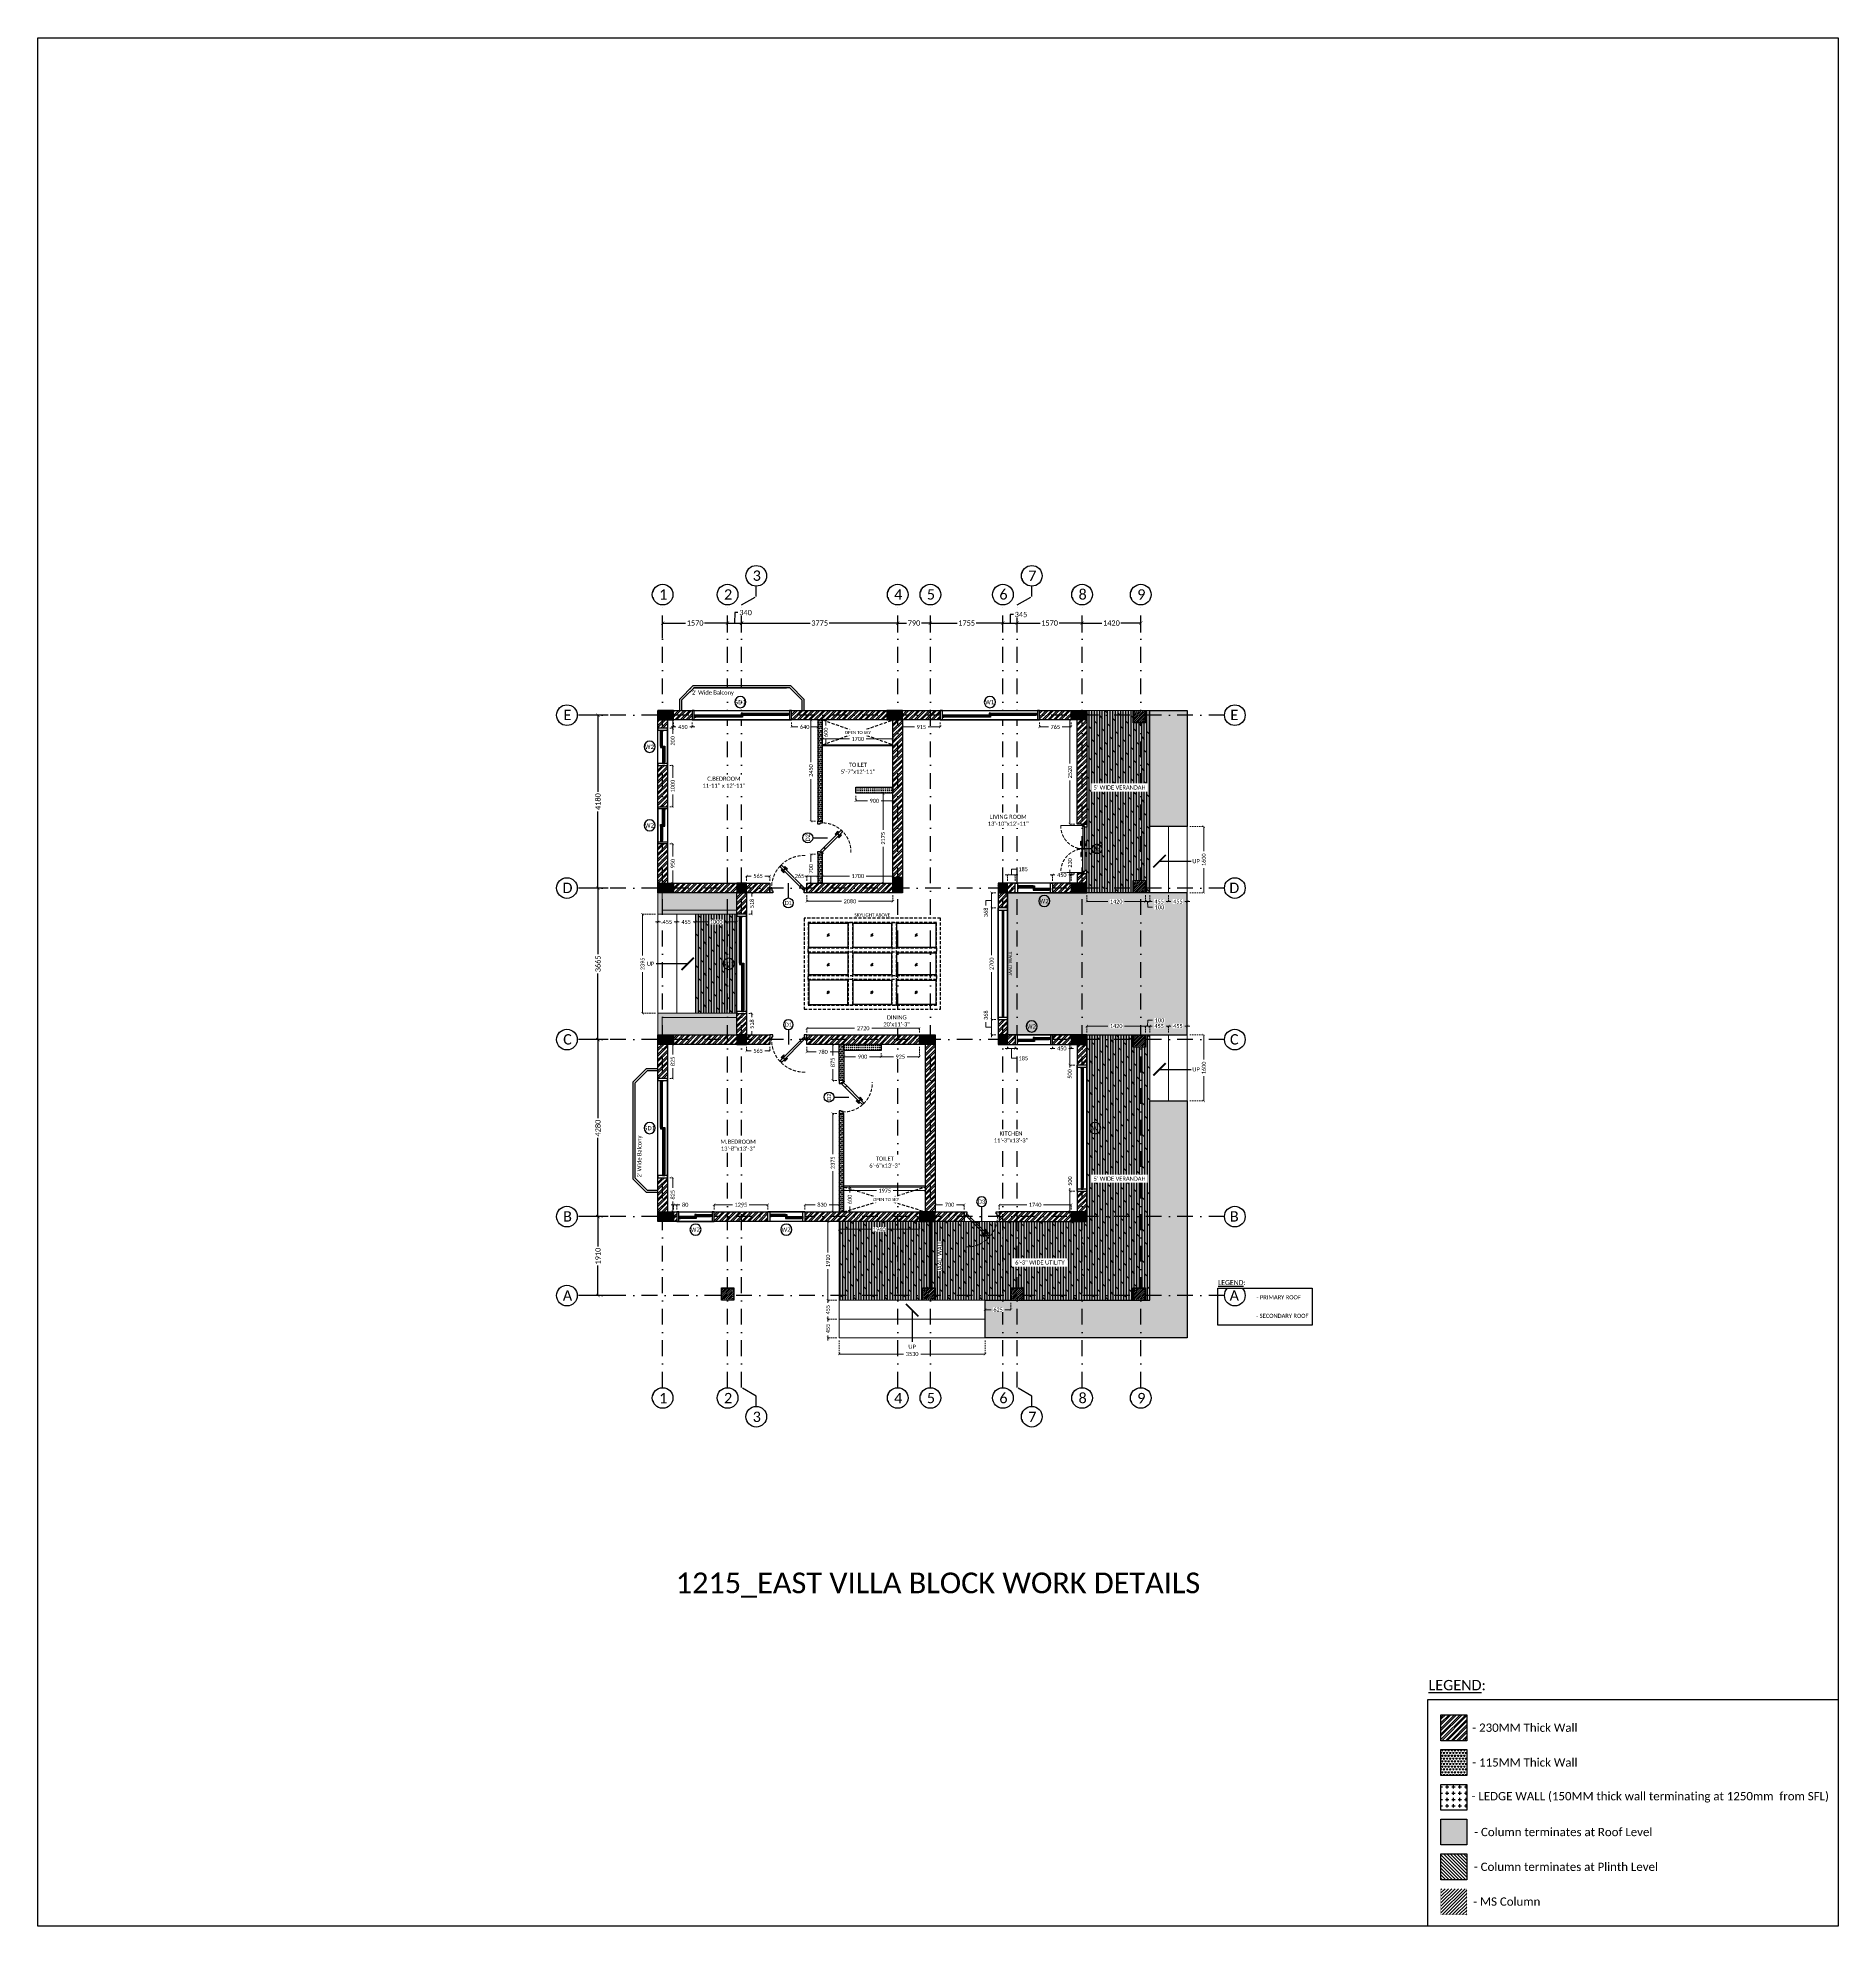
# Model space of a CAD drawing. Header units: millimetres. Extents: x -15000 to 28550, y -17045 to 28620.
import ezdxf
from ezdxf.enums import TextEntityAlignment as Align

# ---------------------------------------------------------------- set-up
doc = ezdxf.new("R2010")
doc.units = ezdxf.units.MM
doc.header["$LTSCALE"] = 150
for name, pattern in [('3BHK-W(SB)$0$HIDDEN', [0.375, 0.25, -0.125]), ('DASHDOTX2', [50.8, 25.4, -12.7, 0, -12.7]), ('DASHED', [0.75, 0.5, -0.25])]:
    doc.linetypes.add(name, pattern=pattern)
for name, color, linetype in [('ad-Arrow', 32, 'Continuous'), ('ad-Column', 3, 'Continuous'), ('ad-Column Hatch', 125, 'Continuous'), ('ad-Door', 11, 'Continuous'), ('ad-Elevation 10', 8, 'Continuous'), ('ad-Furniture', 8, 'Continuous'), ('ad-Grid', 8, 'DASHDOTX2'), ('ad-Ledge Wall', 6, 'Continuous'), ('ad-MS Columns', 1, 'Continuous'), ('ad-Railing', 6, 'Continuous'), ('ad-RCC', 3, 'Continuous'), ('ad-RCC Hatch', 125, 'Continuous'), ('ad-Text', 7, 'Continuous'), ('ad-Text main', 7, 'Continuous'), ('ad-Text Main_Door&window Label', 7, 'Continuous'), ('ad-Wall', 240, 'Continuous'), ('ad-Wall hatch', 8, 'Continuous')]:
    doc.layers.add(name, color=color, linetype=linetype)
doc.layers.add('ad-Dimension', color=5, linetype='Continuous', lineweight=0, true_color=0x0000ff)
doc.layers.add('ad-Grid Dimension', color=6, linetype='Continuous', lineweight=0, true_color=0xff00ff)
doc.layers.add('ad-Glass Sectionline', color=140, linetype='Continuous', true_color=0x00bfff)
doc.layers.add('ad-Verandah', color=7, linetype='Continuous', true_color=0xa57c52)
doc.layers.get('ad-Furniture').off()
doc.styles.add('6 U T S R N_Corridor-Basement$0$Standard', font='arial.ttf')
doc.styles.add('6 U T S R N_Typical Floor Plan$0$3BHK-E(NB)$0$grid_text', font='verdana.ttf', dxfattribs={"width": 0.9})
doc.styles.add('New Text Style', font='arial.ttf', dxfattribs={"height": 100})
doc.styles.get("Standard").update_dxf_attribs({"font": 'calibril.ttf'})
doc.dimstyles.new('A-100-DIM-INT (MM-FT)', dxfattribs={"dimscale": 50, "dimtxt": 2.4, "dimasz": 1, "dimexe": 5, "dimexo": 100, "dimgap": 1, "dimtad": 0, "dimdec": 0, "dimdsep": 46, "dimtxsty": 'Standard', "dimblk": 'ARCHTICK', "dimcen": 0.025, "dimse1": 1, "dimse2": 1, "dimclrd": 256, "dimclre": 256, "dimclrt": 256, "dimazin": 2, "dimtfac": 1, "dimtdec": 0, "dimtix": 1, "dimtmove": 2, "dimatfit": 3, "dimldrblk": 'ARCHTICK', "dimfxl": 1, "dimtolj": 1, "dimtzin": 0, "dimarcsym": 0})
doc.dimstyles.new('A-75-DIM-INT (Framing)', dxfattribs={"dimscale": 100, "dimtxt": 0.8, "dimasz": 0.5, "dimexe": 0, "dimexo": 0.5, "dimgap": 0.5, "dimtad": 0, "dimdec": 0, "dimdsep": 46, "dimtxsty": 'Standard', "dimblk": 'ARCHTICK', "dimcen": 0.025, "dimclrd": 256, "dimclre": 256, "dimclrt": 256, "dimazin": 2, "dimtfac": 1, "dimtdec": 0, "dimtmove": 1, "dimatfit": 0, "dimldrblk": 'ARCHTICK', "dimfxl": 1, "dimtfill": 1, "dimtolj": 1, "dimtzin": 0, "dimarcsym": 0})
pattern_1 = [(60, (-2631.195, -1739.29), (-28.575, 49.49335), [28.575, -28.575]), (120, (-2631.195, -1739.29), (-57.15, 3e-08), [28.575, -28.575]), (0, (-2645.48, -1714.543), (28.575, 49.49335), [28.575, -28.575])]

# ---------------------------------------------------------------- blocks, each defined once
blk = doc.blocks.new('_ArchTick')
at = {"color": 0, "linetype": 'ByBlock', "const_width": 0.15}
blk.add_lwpolyline([(-0.5, -0.5), (0.5, 0.5)], dxfattribs=at)
blk = doc.blocks.new('*D155')
at = {"layer": 'ad-Grid Dimension', "lineweight": -2}
for p, q in [((115, 14105), (115, 14547)), ((115, 14467), (669, 14467)), ((1685, 14467), (1131, 14467)), ((1685, 14235), (1685, 14547))]:
    blk.add_line(p, q, dxfattribs=at)
at = {"layer": 'Defpoints', "color": 0}
for p in [(1685, 14467), (115, 14025), (1685, 14155)]:
    blk.add_point(p, dxfattribs=at)
at = {"layer": 'ad-Grid Dimension', "lineweight": -2, "xscale": 80, "yscale": 80, "zscale": 80, "rotation": 180}
blk.add_blockref('_ArchTick', (115, 14467), dxfattribs=at)
at = {"layer": 'ad-Grid Dimension', "lineweight": -2, "xscale": 80, "yscale": 80, "zscale": 80}
blk.add_blockref('_ArchTick', (1685, 14467), dxfattribs=at)
at = {"layer": 'ad-Grid Dimension', "insert": (900, 14467), "char_height": 128, "attachment_point": 5, "bg_fill": 3, "box_fill_scale": 1.1, "bg_fill_color": 257, "bg_fill_transparency": 0}
blk.add_mtext('\\A1;1570', dxfattribs=at)
blk = doc.blocks.new('*D156')
at = {"layer": 'ad-Grid Dimension', "lineweight": -2}
for p, q in [((1857, 14720), (1855, 14467)), ((1937, 14720), (1857, 14720)), ((1685, 14235), (1685, 14547)), ((1685, 14467), (2025, 14467)), ((2025, 14235), (2025, 14547))]:
    blk.add_line(p, q, dxfattribs=at)
at = {"layer": 'Defpoints', "color": 0}
for p in [(1685, 14155), (2025, 14155)]:
    blk.add_point(p, dxfattribs=at)
at = {"layer": 'ad-Grid Dimension', "lineweight": -2, "xscale": 80, "yscale": 80, "zscale": 80, "rotation": 180}
blk.add_blockref('_ArchTick', (1685, 14467), dxfattribs=at)
at = {"layer": 'ad-Grid Dimension', "lineweight": -2, "xscale": 80, "yscale": 80, "zscale": 80}
blk.add_blockref('_ArchTick', (2025, 14467), dxfattribs=at)
at = {"layer": 'ad-Grid Dimension', "insert": (2121, 14720), "char_height": 128, "attachment_point": 5, "bg_fill": 3, "box_fill_scale": 1.1, "bg_fill_color": 257, "bg_fill_transparency": 0}
blk.add_mtext('\\A1;340', dxfattribs=at)
at = {"layer": 'Defpoints', "color": 0}
blk.add_point((2025, 14467), dxfattribs=at)
blk = doc.blocks.new('*D157')
at = {"layer": 'ad-Grid Dimension', "lineweight": -2}
for p, q in [((2025, 14235), (2025, 14547)), ((2025, 14467), (3680, 14467)), ((5800, 14467), (4145, 14467)), ((5800, 14235), (5800, 14547))]:
    blk.add_line(p, q, dxfattribs=at)
at = {"layer": 'Defpoints', "color": 0}
for p in [(5800, 14467), (2025, 14155), (5800, 14155)]:
    blk.add_point(p, dxfattribs=at)
at = {"layer": 'ad-Grid Dimension', "lineweight": -2, "xscale": 80, "yscale": 80, "zscale": 80, "rotation": 180}
blk.add_blockref('_ArchTick', (2025, 14467), dxfattribs=at)
at = {"layer": 'ad-Grid Dimension', "lineweight": -2, "xscale": 80, "yscale": 80, "zscale": 80}
blk.add_blockref('_ArchTick', (5800, 14467), dxfattribs=at)
at = {"layer": 'ad-Grid Dimension', "insert": (3913, 14467), "char_height": 128, "attachment_point": 5, "bg_fill": 3, "box_fill_scale": 1.1, "bg_fill_color": 257, "bg_fill_transparency": 0}
blk.add_mtext('\\A1;3775', dxfattribs=at)
blk = doc.blocks.new('*D158')
at = {"layer": 'ad-Grid Dimension', "lineweight": -2}
for p, q in [((5800, 14235), (5800, 14547)), ((5800, 14467), (6011, 14467)), ((6590, 14467), (6379, 14467)), ((6590, 14235), (6590, 14547))]:
    blk.add_line(p, q, dxfattribs=at)
at = {"layer": 'Defpoints', "color": 0}
for p in [(6590, 14467), (5800, 14155), (6590, 14155)]:
    blk.add_point(p, dxfattribs=at)
at = {"layer": 'ad-Grid Dimension', "lineweight": -2, "xscale": 80, "yscale": 80, "zscale": 80, "rotation": 180}
blk.add_blockref('_ArchTick', (5800, 14467), dxfattribs=at)
at = {"layer": 'ad-Grid Dimension', "lineweight": -2, "xscale": 80, "yscale": 80, "zscale": 80}
blk.add_blockref('_ArchTick', (6590, 14467), dxfattribs=at)
at = {"layer": 'ad-Grid Dimension', "insert": (6195, 14467), "char_height": 128, "attachment_point": 5, "bg_fill": 3, "box_fill_scale": 1.1, "bg_fill_color": 257, "bg_fill_transparency": 0}
blk.add_mtext('\\A1;790', dxfattribs=at)
blk = doc.blocks.new('*D159')
at = {"layer": 'ad-Grid Dimension', "lineweight": -2}
for p, q in [((6590, 14235), (6590, 14547)), ((6590, 14467), (7239, 14467)), ((8345, 14467), (7696, 14467)), ((8345, 14235), (8345, 14547))]:
    blk.add_line(p, q, dxfattribs=at)
at = {"layer": 'Defpoints', "color": 0}
for p in [(8345, 14467), (6590, 14155), (8345, 14155)]:
    blk.add_point(p, dxfattribs=at)
at = {"layer": 'ad-Grid Dimension', "lineweight": -2, "xscale": 80, "yscale": 80, "zscale": 80, "rotation": 180}
blk.add_blockref('_ArchTick', (6590, 14467), dxfattribs=at)
at = {"layer": 'ad-Grid Dimension', "lineweight": -2, "xscale": 80, "yscale": 80, "zscale": 80}
blk.add_blockref('_ArchTick', (8345, 14467), dxfattribs=at)
at = {"layer": 'ad-Grid Dimension', "insert": (7468, 14467), "char_height": 128, "attachment_point": 5, "bg_fill": 3, "box_fill_scale": 1.1, "bg_fill_color": 257, "bg_fill_transparency": 0}
blk.add_mtext('\\A1;1755', dxfattribs=at)
blk = doc.blocks.new('*D160')
at = {"layer": 'ad-Grid Dimension', "lineweight": -2}
for p, q in [((8690, 14235), (8690, 14547)), ((8690, 14467), (9244, 14467)), ((10260, 14467), (9706, 14467)), ((10260, 14235), (10260, 14547))]:
    blk.add_line(p, q, dxfattribs=at)
at = {"layer": 'Defpoints', "color": 0}
for p in [(10260, 14467), (8690, 14155), (10260, 14155)]:
    blk.add_point(p, dxfattribs=at)
at = {"layer": 'ad-Grid Dimension', "lineweight": -2, "xscale": 80, "yscale": 80, "zscale": 80, "rotation": 180}
blk.add_blockref('_ArchTick', (8690, 14467), dxfattribs=at)
at = {"layer": 'ad-Grid Dimension', "lineweight": -2, "xscale": 80, "yscale": 80, "zscale": 80}
blk.add_blockref('_ArchTick', (10260, 14467), dxfattribs=at)
at = {"layer": 'ad-Grid Dimension', "insert": (9475, 14467), "char_height": 128, "attachment_point": 5, "bg_fill": 3, "box_fill_scale": 1.1, "bg_fill_color": 257, "bg_fill_transparency": 0}
blk.add_mtext('\\A1;1570', dxfattribs=at)
blk = doc.blocks.new('*D161')
at = {"layer": 'ad-Grid Dimension', "lineweight": -2}
for p, q in [((-1202, 12240), (-1530, 12240)), ((-1450, 12240), (-1450, 10388)), ((-1450, 8060), (-1450, 9912)), ((-1202, 8060), (-1530, 8060))]:
    blk.add_line(p, q, dxfattribs=at)
at = {"layer": 'Defpoints', "color": 0}
for p in [(-1122, 12240), (-1450, 8060), (-1122, 8060)]:
    blk.add_point(p, dxfattribs=at)
at = {"layer": 'ad-Grid Dimension', "lineweight": -2, "xscale": 80, "yscale": 80, "zscale": 80}
for p, rotation in [((-1450, 12240), 90), ((-1450, 8060), 270)]:
    blk.add_blockref('_ArchTick', p, dxfattribs=dict(at, rotation=rotation))
at = {"layer": 'ad-Grid Dimension', "insert": (-1450, 10150), "char_height": 128, "attachment_point": 5, "rotation": 90, "bg_fill": 3, "box_fill_scale": 1.1, "bg_fill_color": 257, "bg_fill_transparency": 0}
blk.add_mtext('\\A1;4180', dxfattribs=at)
blk = doc.blocks.new('*D150')
at = {"layer": 'ad-Grid Dimension', "lineweight": -2}
for p, q in [((-1202, 8060), (-1530, 8060)), ((-1450, 8060), (-1450, 6460)), ((-1450, 4395), (-1450, 5995)), ((-1202, 4395), (-1530, 4395))]:
    blk.add_line(p, q, dxfattribs=at)
at = {"layer": 'Defpoints', "color": 0}
for p in [(-1122, 8060), (-1450, 4395), (-1122, 4395)]:
    blk.add_point(p, dxfattribs=at)
at = {"layer": 'ad-Grid Dimension', "lineweight": -2, "xscale": 80, "yscale": 80, "zscale": 80}
for p, rotation in [((-1450, 8060), 90), ((-1450, 4395), 270)]:
    blk.add_blockref('_ArchTick', p, dxfattribs=dict(at, rotation=rotation))
at = {"layer": 'ad-Grid Dimension', "insert": (-1450, 6227), "char_height": 128, "attachment_point": 5, "rotation": 90, "bg_fill": 3, "box_fill_scale": 1.1, "bg_fill_color": 257, "bg_fill_transparency": 0}
blk.add_mtext('\\A1;3665', dxfattribs=at)
blk = doc.blocks.new('*D151')
at = {"layer": 'ad-Grid Dimension', "lineweight": -2}
for p, q in [((-1202, 4395), (-1531, 4395)), ((-1451, 4395), (-1451, 2493)), ((-1451, 115), (-1451, 2017)), ((-1451, 115), (-1531, 115))]:
    blk.add_line(p, q, dxfattribs=at)
at = {"layer": 'Defpoints', "color": 0}
for p in [(-1122, 4395), (-1451, 115), (-1371, 115)]:
    blk.add_point(p, dxfattribs=at)
at = {"layer": 'ad-Grid Dimension', "lineweight": -2, "xscale": 80, "yscale": 80, "zscale": 80}
for p, rotation in [((-1451, 4395), 90), ((-1451, 115), 270)]:
    blk.add_blockref('_ArchTick', p, dxfattribs=dict(at, rotation=rotation))
at = {"layer": 'ad-Grid Dimension', "insert": (-1451, 2255), "char_height": 128, "attachment_point": 5, "rotation": 90, "bg_fill": 3, "box_fill_scale": 1.1, "bg_fill_color": 257, "bg_fill_transparency": 0}
blk.add_mtext('\\A1;4280', dxfattribs=at)
blk = doc.blocks.new('*D152')
at = {"layer": 'ad-Grid Dimension', "lineweight": -2}
for p, q in [((-1202, 115), (-1530, 115)), ((-1450, 115), (-1450, -609)), ((-1450, -1795), (-1450, -1071)), ((-1156, -1795), (-1530, -1795))]:
    blk.add_line(p, q, dxfattribs=at)
at = {"layer": 'Defpoints', "color": 0}
for p in [(-1122, 115), (-1450, -1795), (-1076, -1795)]:
    blk.add_point(p, dxfattribs=at)
at = {"layer": 'ad-Grid Dimension', "lineweight": -2, "xscale": 80, "yscale": 80, "zscale": 80}
for p, rotation in [((-1450, 115), 90), ((-1450, -1795), 270)]:
    blk.add_blockref('_ArchTick', p, dxfattribs=dict(at, rotation=rotation))
at = {"layer": 'ad-Grid Dimension', "insert": (-1450, -840), "char_height": 128, "attachment_point": 5, "rotation": 90, "bg_fill": 3, "box_fill_scale": 1.1, "bg_fill_color": 257, "bg_fill_transparency": 0}
blk.add_mtext('\\A1;1910', dxfattribs=at)
blk = doc.blocks.new('*D153')
at = {"layer": 'ad-Grid Dimension', "lineweight": -2}
for p, q in [((10260, 14235), (10260, 14547)), ((10260, 14467), (10739, 14467)), ((11680, 14467), (11201, 14467)), ((11680, 14235), (11680, 14547))]:
    blk.add_line(p, q, dxfattribs=at)
at = {"layer": 'Defpoints', "color": 0}
for p in [(11680, 14467), (10260, 14155), (11680, 14155)]:
    blk.add_point(p, dxfattribs=at)
at = {"layer": 'ad-Grid Dimension', "lineweight": -2, "xscale": 80, "yscale": 80, "zscale": 80, "rotation": 180}
blk.add_blockref('_ArchTick', (10260, 14467), dxfattribs=at)
at = {"layer": 'ad-Grid Dimension', "lineweight": -2, "xscale": 80, "yscale": 80, "zscale": 80}
blk.add_blockref('_ArchTick', (11680, 14467), dxfattribs=at)
at = {"layer": 'ad-Grid Dimension', "insert": (10970, 14467), "char_height": 128, "attachment_point": 5, "bg_fill": 3, "box_fill_scale": 1.1, "bg_fill_color": 257, "bg_fill_transparency": 0}
blk.add_mtext('\\A1;1420', dxfattribs=at)
blk = doc.blocks.new('*D154')
at = {"layer": 'ad-Grid Dimension', "lineweight": -2}
for p, q in [((8521, 14673), (8518, 14467)), ((8601, 14673), (8521, 14673)), ((8345, 14235), (8345, 14547)), ((8345, 14467), (8690, 14467)), ((8690, 14235), (8690, 14547))]:
    blk.add_line(p, q, dxfattribs=at)
at = {"layer": 'Defpoints', "color": 0}
for p in [(8345, 14155), (8690, 14155)]:
    blk.add_point(p, dxfattribs=at)
at = {"layer": 'ad-Grid Dimension', "lineweight": -2, "xscale": 80, "yscale": 80, "zscale": 80, "rotation": 180}
blk.add_blockref('_ArchTick', (8345, 14467), dxfattribs=at)
at = {"layer": 'ad-Grid Dimension', "lineweight": -2, "xscale": 80, "yscale": 80, "zscale": 80}
blk.add_blockref('_ArchTick', (8690, 14467), dxfattribs=at)
at = {"layer": 'ad-Grid Dimension', "insert": (8782, 14673), "char_height": 128, "attachment_point": 5, "bg_fill": 3, "box_fill_scale": 1.1, "bg_fill_color": 257, "bg_fill_transparency": 0}
blk.add_mtext('\\A1;345', dxfattribs=at)
at = {"layer": 'Defpoints', "color": 0}
blk.add_point((8690, 14467), dxfattribs=at)
blk = doc.blocks.new('*D81')
at = {"layer": 'ad-Dimension', "linetype": '3BHK-W(SB)$0$HIDDEN', "lineweight": -2}
for p, q in [((290, 4280), (359, 4280)), ((290, 3455), (359, 3455))]:
    blk.add_line(p, q, dxfattribs=at)
at = {"layer": 'ad-Dimension', "lineweight": -2}
for p, q in [((359, 4280), (359, 4034)), ((359, 3455), (359, 3701))]:
    blk.add_line(p, q, dxfattribs=at)
at = {"layer": 'Defpoints', "color": 0}
for p in [(230, 4280), (359, 4280), (230, 3455)]:
    blk.add_point(p, dxfattribs=at)
at = {"layer": 'ad-Dimension', "lineweight": -2, "xscale": 60, "yscale": 60, "zscale": 60}
for p, rotation in [((359, 4280), 90), ((359, 3455), 270)]:
    blk.add_blockref('_ArchTick', p, dxfattribs=dict(at, rotation=rotation))
at = {"layer": 'ad-Dimension', "insert": (359, 3867), "char_height": 96, "attachment_point": 5, "rotation": 90, "bg_fill": 3, "box_fill_scale": 1.1, "bg_fill_color": 257, "bg_fill_transparency": 0}
blk.add_mtext('\\A1;825', dxfattribs=at)
blk = doc.blocks.new('*D82')
at = {"layer": 'ad-Dimension', "linetype": '3BHK-W(SB)$0$HIDDEN', "lineweight": -2}
for p, q in [((2140, 4220), (2140, 4121)), ((2705, 4220), (2705, 4121))]:
    blk.add_line(p, q, dxfattribs=at)
at = {"layer": 'ad-Dimension', "lineweight": -2}
for p, q in [((2140, 4121), (2256, 4121)), ((2705, 4121), (2589, 4121))]:
    blk.add_line(p, q, dxfattribs=at)
at = {"layer": 'ad-Dimension', "lineweight": -2, "xscale": 60, "yscale": 60, "zscale": 60, "rotation": 180}
blk.add_blockref('_ArchTick', (2140, 4121), dxfattribs=at)
at = {"layer": 'ad-Dimension', "lineweight": -2, "xscale": 60, "yscale": 60, "zscale": 60}
blk.add_blockref('_ArchTick', (2705, 4121), dxfattribs=at)
at = {"layer": 'ad-Dimension', "insert": (2423, 4121), "char_height": 96, "attachment_point": 5, "bg_fill": 3, "box_fill_scale": 1.1, "bg_fill_color": 257, "bg_fill_transparency": 0}
blk.add_mtext('\\A1;565', dxfattribs=at)
at = {"layer": 'Defpoints', "color": 0}
for p in [(2140, 4280), (2705, 4280), (2705, 4121)]:
    blk.add_point(p, dxfattribs=at)
blk = doc.blocks.new('*D83')
at = {"layer": 'ad-Dimension', "linetype": '3BHK-W(SB)$0$HIDDEN', "lineweight": -2}
for p, q in [((3605, 4220), (3605, 4096)), ((4385, 4220), (4385, 4096))]:
    blk.add_line(p, q, dxfattribs=at)
at = {"layer": 'ad-Dimension', "lineweight": -2}
for p, q in [((3605, 4096), (3827, 4096)), ((4385, 4096), (4163, 4096))]:
    blk.add_line(p, q, dxfattribs=at)
at = {"layer": 'Defpoints', "color": 0}
for p in [(3605, 4280), (4385, 4280), (4385, 4096)]:
    blk.add_point(p, dxfattribs=at)
at = {"layer": 'ad-Dimension', "lineweight": -2, "xscale": 60, "yscale": 60, "zscale": 60, "rotation": 180}
blk.add_blockref('_ArchTick', (3605, 4096), dxfattribs=at)
at = {"layer": 'ad-Dimension', "lineweight": -2, "xscale": 60, "yscale": 60, "zscale": 60}
blk.add_blockref('_ArchTick', (4385, 4096), dxfattribs=at)
at = {"layer": 'ad-Dimension', "insert": (3995, 4096), "char_height": 96, "attachment_point": 5, "bg_fill": 3, "box_fill_scale": 1.1, "bg_fill_color": 257, "bg_fill_transparency": 0}
blk.add_mtext('\\A1;780', dxfattribs=at)
blk = doc.blocks.new('*D84')
at = {"layer": 'ad-Dimension', "linetype": '3BHK-W(SB)$0$HIDDEN', "lineweight": -2}
for p, q in [((4325, 4280), (4230, 4280)), ((4325, 3405), (4230, 3405))]:
    blk.add_line(p, q, dxfattribs=at)
at = {"layer": 'ad-Dimension', "lineweight": -2}
for p, q in [((4230, 4280), (4230, 4009)), ((4230, 3405), (4230, 3676))]:
    blk.add_line(p, q, dxfattribs=at)
at = {"layer": 'Defpoints', "color": 0}
for p in [(4385, 4280), (4230, 3405), (4385, 3405)]:
    blk.add_point(p, dxfattribs=at)
at = {"layer": 'ad-Dimension', "lineweight": -2, "xscale": 60, "yscale": 60, "zscale": 60}
for p, rotation in [((4230, 4280), 90), ((4230, 3405), 270)]:
    blk.add_blockref('_ArchTick', p, dxfattribs=dict(at, rotation=rotation))
at = {"layer": 'ad-Dimension', "insert": (4230, 3842), "char_height": 96, "attachment_point": 5, "rotation": 90, "bg_fill": 3, "box_fill_scale": 1.1, "bg_fill_color": 257, "bg_fill_transparency": 0}
blk.add_mtext('\\A1;875', dxfattribs=at)
blk = doc.blocks.new('*D85')
at = {"layer": 'ad-Dimension', "linetype": '3BHK-W(SB)$0$HIDDEN', "lineweight": -2}
for p, q in [((4325, 2605), (4230, 2605)), ((4325, 230), (4230, 230))]:
    blk.add_line(p, q, dxfattribs=at)
at = {"layer": 'ad-Dimension', "lineweight": -2}
for p, q in [((4230, 2605), (4230, 1621)), ((4230, 230), (4230, 1214))]:
    blk.add_line(p, q, dxfattribs=at)
at = {"layer": 'Defpoints', "color": 0}
for p in [(4385, 2605), (4230, 230), (4385, 230)]:
    blk.add_point(p, dxfattribs=at)
at = {"layer": 'ad-Dimension', "lineweight": -2, "xscale": 60, "yscale": 60, "zscale": 60}
for p, rotation in [((4230, 2605), 90), ((4230, 230), 270)]:
    blk.add_blockref('_ArchTick', p, dxfattribs=dict(at, rotation=rotation))
at = {"layer": 'ad-Dimension', "insert": (4230, 1417), "char_height": 96, "attachment_point": 5, "rotation": 90, "bg_fill": 3, "box_fill_scale": 1.1, "bg_fill_color": 257, "bg_fill_transparency": 0}
blk.add_mtext('\\A1;2375', dxfattribs=at)
blk = doc.blocks.new('*D86')
at = {"layer": 'ad-Dimension', "linetype": '3BHK-W(SB)$0$HIDDEN', "lineweight": -2}
for p, q in [((4500, 4070), (4500, 3981)), ((5400, 4070), (5400, 3981))]:
    blk.add_line(p, q, dxfattribs=at)
at = {"layer": 'ad-Dimension', "lineweight": -2}
for p, q in [((4500, 3981), (4781, 3981)), ((5400, 3981), (5119, 3981))]:
    blk.add_line(p, q, dxfattribs=at)
at = {"layer": 'Defpoints', "color": 0}
for p in [(4500, 4130), (5400, 4130), (4500, 3981)]:
    blk.add_point(p, dxfattribs=at)
at = {"layer": 'ad-Dimension', "lineweight": -2, "xscale": 60, "yscale": 60, "zscale": 60, "rotation": 180}
blk.add_blockref('_ArchTick', (4500, 3981), dxfattribs=at)
at = {"layer": 'ad-Dimension', "lineweight": -2, "xscale": 60, "yscale": 60, "zscale": 60}
blk.add_blockref('_ArchTick', (5400, 3981), dxfattribs=at)
at = {"layer": 'ad-Dimension', "insert": (4950, 3981), "char_height": 96, "attachment_point": 5, "bg_fill": 3, "box_fill_scale": 1.1, "bg_fill_color": 257, "bg_fill_transparency": 0}
blk.add_mtext('\\A1;900', dxfattribs=at)
blk = doc.blocks.new('*D87')
at = {"layer": 'ad-Dimension', "linetype": '3BHK-W(SB)$0$HIDDEN', "lineweight": -2}
for p, q in [((6325, 4220), (6325, 3981)), ((5400, 4070), (5400, 3981))]:
    blk.add_line(p, q, dxfattribs=at)
at = {"layer": 'ad-Dimension', "lineweight": -2}
for p, q in [((5400, 3981), (5696, 3981)), ((6325, 3981), (6029, 3981))]:
    blk.add_line(p, q, dxfattribs=at)
at = {"layer": 'Defpoints', "color": 0}
for p in [(5400, 4130), (6325, 4280), (5400, 3981)]:
    blk.add_point(p, dxfattribs=at)
at = {"layer": 'ad-Dimension', "lineweight": -2, "xscale": 60, "yscale": 60, "zscale": 60, "rotation": 180}
blk.add_blockref('_ArchTick', (5400, 3981), dxfattribs=at)
at = {"layer": 'ad-Dimension', "lineweight": -2, "xscale": 60, "yscale": 60, "zscale": 60}
blk.add_blockref('_ArchTick', (6325, 3981), dxfattribs=at)
at = {"layer": 'ad-Dimension', "insert": (5863, 3981), "char_height": 96, "attachment_point": 5, "bg_fill": 3, "box_fill_scale": 1.1, "bg_fill_color": 257, "bg_fill_transparency": 0}
blk.add_mtext('\\A1;925', dxfattribs=at)
blk = doc.blocks.new('*D88')
at = {"layer": 'ad-Dimension', "linetype": '3BHK-W(SB)$0$HIDDEN', "lineweight": -2}
for p, q in [((3605, 4570), (3605, 4668)), ((6325, 4570), (6325, 4668))]:
    blk.add_line(p, q, dxfattribs=at)
at = {"layer": 'ad-Dimension', "lineweight": -2}
for p, q in [((3605, 4668), (4759, 4668)), ((6325, 4668), (5171, 4668))]:
    blk.add_line(p, q, dxfattribs=at)
at = {"layer": 'Defpoints', "color": 0}
for p in [(6325, 4668), (3605, 4510), (6325, 4510)]:
    blk.add_point(p, dxfattribs=at)
at = {"layer": 'ad-Dimension', "lineweight": -2, "xscale": 60, "yscale": 60, "zscale": 60, "rotation": 180}
blk.add_blockref('_ArchTick', (3605, 4668), dxfattribs=at)
at = {"layer": 'ad-Dimension', "lineweight": -2, "xscale": 60, "yscale": 60, "zscale": 60}
blk.add_blockref('_ArchTick', (6325, 4668), dxfattribs=at)
at = {"layer": 'ad-Dimension', "insert": (4965, 4668), "char_height": 96, "attachment_point": 5, "bg_fill": 3, "box_fill_scale": 1.1, "bg_fill_color": 257, "bg_fill_transparency": 0}
blk.add_mtext('\\A1;2720', dxfattribs=at)
blk = doc.blocks.new('*D89')
at = {"layer": 'ad-Dimension', "linetype": '3BHK-W(SB)$0$HIDDEN', "lineweight": -2}
for p, q in [((8170, 7945), (8072, 7945)), ((8170, 7577), (8072, 7577))]:
    blk.add_line(p, q, dxfattribs=at)
at = {"layer": 'ad-Dimension', "lineweight": -2}
for p, q in [((8072, 7945), (8072, 7577)), ((7933, 7641), (7933, 7761)), ((7933, 7761), (8072, 7761))]:
    blk.add_line(p, q, dxfattribs=at)
at = {"layer": 'Defpoints', "color": 0}
for p in [(8230, 7945), (8230, 7577)]:
    blk.add_point(p, dxfattribs=at)
at = {"layer": 'ad-Dimension', "lineweight": -2, "xscale": 60, "yscale": 60, "zscale": 60}
for p, rotation in [((8072, 7945), 90), ((8072, 7577), 270)]:
    blk.add_blockref('_ArchTick', p, dxfattribs=dict(at, rotation=rotation))
at = {"layer": 'ad-Dimension', "insert": (7933, 7473), "char_height": 96, "attachment_point": 5, "rotation": 90, "bg_fill": 3, "box_fill_scale": 1.1, "bg_fill_color": 257, "bg_fill_transparency": 0}
blk.add_mtext('\\A1;368', dxfattribs=at)
at = {"layer": 'Defpoints', "color": 0}
blk.add_point((8072, 7577), dxfattribs=at)
blk = doc.blocks.new('*D90')
at = {"layer": 'ad-Dimension', "linetype": '3BHK-W(SB)$0$HIDDEN', "lineweight": -2}
for p, q in [((8170, 7577), (8072, 7577)), ((8170, 4877), (8072, 4877))]:
    blk.add_line(p, q, dxfattribs=at)
at = {"layer": 'ad-Dimension', "lineweight": -2}
for p, q in [((8072, 7577), (8072, 6433)), ((8072, 4877), (8072, 6022))]:
    blk.add_line(p, q, dxfattribs=at)
at = {"layer": 'Defpoints', "color": 0}
for p in [(8230, 7577), (8072, 4877), (8230, 4877)]:
    blk.add_point(p, dxfattribs=at)
at = {"layer": 'ad-Dimension', "lineweight": -2, "xscale": 60, "yscale": 60, "zscale": 60}
for p, rotation in [((8072, 7577), 90), ((8072, 4877), 270)]:
    blk.add_blockref('_ArchTick', p, dxfattribs=dict(at, rotation=rotation))
at = {"layer": 'ad-Dimension', "insert": (8072, 6227), "char_height": 96, "attachment_point": 5, "rotation": 90, "bg_fill": 3, "box_fill_scale": 1.1, "bg_fill_color": 257, "bg_fill_transparency": 0}
blk.add_mtext('\\A1;2700', dxfattribs=at)
blk = doc.blocks.new('*D91')
at = {"layer": 'ad-Dimension', "lineweight": -2}
for p, q in [((380, 401), (320, 401)), ((380, 401), (460, 401)), ((460, 401), (530, 401)), ((460, 401), (520, 401))]:
    blk.add_line(p, q, dxfattribs=at)
at = {"layer": 'ad-Dimension', "linetype": '3BHK-W(SB)$0$HIDDEN', "lineweight": -2}
for p, q in [((380, 290), (380, 401)), ((460, 290), (460, 401))]:
    blk.add_line(p, q, dxfattribs=at)
at = {"layer": 'ad-Dimension', "lineweight": -2, "xscale": 60, "yscale": 60, "zscale": 60}
blk.add_blockref('_ArchTick', (380, 401), dxfattribs=at)
at = {"layer": 'ad-Dimension', "lineweight": -2, "xscale": 60, "yscale": 60, "zscale": 60, "rotation": 180}
blk.add_blockref('_ArchTick', (460, 401), dxfattribs=at)
at = {"layer": 'ad-Dimension', "insert": (661, 401), "char_height": 96, "attachment_point": 5, "bg_fill": 3, "box_fill_scale": 1.1, "bg_fill_color": 257, "bg_fill_transparency": 0}
blk.add_mtext('\\A1;80', dxfattribs=at)
at = {"layer": 'Defpoints', "color": 0}
for p in [(380, 230), (460, 401), (460, 230)]:
    blk.add_point(p, dxfattribs=at)
blk = doc.blocks.new('*D92')
at = {"layer": 'ad-Dimension', "linetype": '3BHK-W(SB)$0$HIDDEN', "lineweight": -2}
for p, q in [((1360, 290), (1360, 401)), ((2655, 290), (2655, 401))]:
    blk.add_line(p, q, dxfattribs=at)
at = {"layer": 'ad-Dimension', "lineweight": -2}
for p, q in [((1360, 401), (1806, 401)), ((2655, 401), (2209, 401))]:
    blk.add_line(p, q, dxfattribs=at)
at = {"layer": 'Defpoints', "color": 0}
for p in [(1360, 230), (2655, 401), (2655, 230)]:
    blk.add_point(p, dxfattribs=at)
at = {"layer": 'ad-Dimension', "lineweight": -2, "xscale": 60, "yscale": 60, "zscale": 60, "rotation": 180}
blk.add_blockref('_ArchTick', (1360, 401), dxfattribs=at)
at = {"layer": 'ad-Dimension', "lineweight": -2, "xscale": 60, "yscale": 60, "zscale": 60}
blk.add_blockref('_ArchTick', (2655, 401), dxfattribs=at)
at = {"layer": 'ad-Dimension', "insert": (2008, 401), "char_height": 96, "attachment_point": 5, "bg_fill": 3, "box_fill_scale": 1.1, "bg_fill_color": 257, "bg_fill_transparency": 0}
blk.add_mtext('\\A1;1295', dxfattribs=at)
blk = doc.blocks.new('*D93')
at = {"layer": 'ad-Dimension', "linetype": '3BHK-W(SB)$0$HIDDEN', "lineweight": -2}
for p, q in [((3555, 290), (3555, 401)), ((4385, 290), (4385, 401))]:
    blk.add_line(p, q, dxfattribs=at)
at = {"layer": 'ad-Dimension', "lineweight": -2}
for p, q in [((3555, 401), (3801, 401)), ((4385, 401), (4139, 401))]:
    blk.add_line(p, q, dxfattribs=at)
at = {"layer": 'Defpoints', "color": 0}
for p in [(3555, 230), (4385, 401), (4385, 230)]:
    blk.add_point(p, dxfattribs=at)
at = {"layer": 'ad-Dimension', "lineweight": -2, "xscale": 60, "yscale": 60, "zscale": 60, "rotation": 180}
blk.add_blockref('_ArchTick', (3555, 401), dxfattribs=at)
at = {"layer": 'ad-Dimension', "lineweight": -2, "xscale": 60, "yscale": 60, "zscale": 60}
blk.add_blockref('_ArchTick', (4385, 401), dxfattribs=at)
at = {"layer": 'ad-Dimension', "insert": (3970, 401), "char_height": 96, "attachment_point": 5, "bg_fill": 3, "box_fill_scale": 1.1, "bg_fill_color": 257, "bg_fill_transparency": 0}
blk.add_mtext('\\A1;830', dxfattribs=at)
blk = doc.blocks.new('*D94')
at = {"layer": 'ad-Dimension', "linetype": '3BHK-W(SB)$0$HIDDEN', "lineweight": -2}
for p, q in [((290, 1055), (359, 1055)), ((290, 230), (359, 230))]:
    blk.add_line(p, q, dxfattribs=at)
at = {"layer": 'ad-Dimension', "lineweight": -2}
for p, q in [((359, 1055), (359, 809)), ((359, 230), (359, 476))]:
    blk.add_line(p, q, dxfattribs=at)
at = {"layer": 'Defpoints', "color": 0}
for p in [(230, 1055), (230, 230), (359, 230)]:
    blk.add_point(p, dxfattribs=at)
at = {"layer": 'ad-Dimension', "lineweight": -2, "xscale": 60, "yscale": 60, "zscale": 60}
for p, rotation in [((359, 1055), 90), ((359, 230), 270)]:
    blk.add_blockref('_ArchTick', p, dxfattribs=dict(at, rotation=rotation))
at = {"layer": 'ad-Dimension', "insert": (359, 642), "char_height": 96, "attachment_point": 5, "rotation": 90, "bg_fill": 3, "box_fill_scale": 1.1, "bg_fill_color": 257, "bg_fill_transparency": 0}
blk.add_mtext('\\A1;825', dxfattribs=at)
blk = doc.blocks.new('*D95')
at = {"layer": 'ad-Dimension', "lineweight": -2}
for p, q in [((7933, 4818), (7933, 4698)), ((7933, 4698), (8072, 4694)), ((8072, 4877), (8072, 4937)), ((8072, 4877), (8072, 4510)), ((8072, 4510), (8072, 4450))]:
    blk.add_line(p, q, dxfattribs=at)
at = {"layer": 'ad-Dimension', "linetype": '3BHK-W(SB)$0$HIDDEN', "lineweight": -2}
for p, q in [((8170, 4877), (8072, 4877)), ((8170, 4510), (8072, 4510))]:
    blk.add_line(p, q, dxfattribs=at)
at = {"layer": 'Defpoints', "color": 0}
for p in [(8230, 4877), (8072, 4510), (8230, 4510)]:
    blk.add_point(p, dxfattribs=at)
at = {"layer": 'ad-Dimension', "lineweight": -2, "xscale": 60, "yscale": 60, "zscale": 60}
for p, rotation in [((8072, 4877), 270), ((8072, 4510), 90)]:
    blk.add_blockref('_ArchTick', p, dxfattribs=dict(at, rotation=rotation))
at = {"layer": 'ad-Dimension', "insert": (7933, 4985), "char_height": 96, "attachment_point": 5, "rotation": 90, "bg_fill": 3, "box_fill_scale": 1.1, "bg_fill_color": 257, "bg_fill_transparency": 0}
blk.add_mtext('\\A1;368', dxfattribs=at)
blk = doc.blocks.new('*D96')
at = {"layer": 'ad-Dimension', "linetype": '3BHK-W(SB)$0$HIDDEN', "lineweight": -2}
for p, q in [((3605, 7885), (3605, 7739)), ((5685, 7885), (5685, 7739))]:
    blk.add_line(p, q, dxfattribs=at)
at = {"layer": 'ad-Dimension', "lineweight": -2}
for p, q in [((3605, 7739), (4439, 7739)), ((5685, 7739), (4851, 7739))]:
    blk.add_line(p, q, dxfattribs=at)
at = {"layer": 'Defpoints', "color": 0}
for p in [(3605, 7945), (5685, 7945), (5685, 7739)]:
    blk.add_point(p, dxfattribs=at)
at = {"layer": 'ad-Dimension', "lineweight": -2, "xscale": 60, "yscale": 60, "zscale": 60, "rotation": 180}
blk.add_blockref('_ArchTick', (3605, 7739), dxfattribs=at)
at = {"layer": 'ad-Dimension', "lineweight": -2, "xscale": 60, "yscale": 60, "zscale": 60}
blk.add_blockref('_ArchTick', (5685, 7739), dxfattribs=at)
at = {"layer": 'ad-Dimension', "insert": (4645, 7739), "char_height": 96, "attachment_point": 5, "bg_fill": 3, "box_fill_scale": 1.1, "bg_fill_color": 257, "bg_fill_transparency": 0}
blk.add_mtext('\\A1;2080', dxfattribs=at)
blk = doc.blocks.new('*D97')
at = {"layer": 'ad-Dimension', "linetype": '3BHK-W(SB)$0$HIDDEN', "lineweight": -2}
for p, q in [((290, 9125), (359, 9125)), ((290, 8175), (359, 8175))]:
    blk.add_line(p, q, dxfattribs=at)
at = {"layer": 'ad-Dimension', "lineweight": -2}
for p, q in [((359, 9125), (359, 8819)), ((359, 8175), (359, 8481))]:
    blk.add_line(p, q, dxfattribs=at)
at = {"layer": 'Defpoints', "color": 0}
for p in [(230, 9125), (359, 9125), (230, 8175)]:
    blk.add_point(p, dxfattribs=at)
at = {"layer": 'ad-Dimension', "lineweight": -2, "xscale": 60, "yscale": 60, "zscale": 60}
for p, rotation in [((359, 9125), 90), ((359, 8175), 270)]:
    blk.add_blockref('_ArchTick', p, dxfattribs=dict(at, rotation=rotation))
at = {"layer": 'ad-Dimension', "insert": (359, 8650), "char_height": 96, "attachment_point": 5, "rotation": 90, "bg_fill": 3, "box_fill_scale": 1.1, "bg_fill_color": 257, "bg_fill_transparency": 0}
blk.add_mtext('\\A1;950', dxfattribs=at)
blk = doc.blocks.new('*D98')
at = {"layer": 'ad-Dimension', "linetype": '3BHK-W(SB)$0$HIDDEN', "lineweight": -2}
for p, q in [((290, 11025), (359, 11025)), ((290, 10025), (359, 10025))]:
    blk.add_line(p, q, dxfattribs=at)
at = {"layer": 'ad-Dimension', "lineweight": -2}
for p, q in [((359, 11025), (359, 10728)), ((359, 10025), (359, 10322))]:
    blk.add_line(p, q, dxfattribs=at)
at = {"layer": 'Defpoints', "color": 0}
for p in [(230, 11025), (230, 10025), (359, 10025)]:
    blk.add_point(p, dxfattribs=at)
at = {"layer": 'ad-Dimension', "lineweight": -2, "xscale": 60, "yscale": 60, "zscale": 60}
for p, rotation in [((359, 11025), 90), ((359, 10025), 270)]:
    blk.add_blockref('_ArchTick', p, dxfattribs=dict(at, rotation=rotation))
at = {"layer": 'ad-Dimension', "insert": (359, 10525), "char_height": 96, "attachment_point": 5, "rotation": 90, "bg_fill": 3, "box_fill_scale": 1.1, "bg_fill_color": 257, "bg_fill_transparency": 0}
blk.add_mtext('\\A1;1000', dxfattribs=at)
blk = doc.blocks.new('*D99')
at = {"layer": 'ad-Dimension', "linetype": '3BHK-W(SB)$0$HIDDEN', "lineweight": -2}
for p, q in [((290, 12125), (359, 12125)), ((290, 11925), (359, 11925))]:
    blk.add_line(p, q, dxfattribs=at)
at = {"layer": 'ad-Dimension', "lineweight": -2}
for p, q in [((359, 12125), (359, 12185)), ((359, 12125), (359, 11925)), ((359, 11925), (359, 11786)), ((359, 11925), (359, 11865))]:
    blk.add_line(p, q, dxfattribs=at)
at = {"layer": 'Defpoints', "color": 0}
blk.add_point((230, 12125), dxfattribs=at)
at = {"layer": 'ad-Dimension', "lineweight": -2, "xscale": 60, "yscale": 60, "zscale": 60}
for p, rotation in [((359, 12125), 270), ((359, 11925), 90)]:
    blk.add_blockref('_ArchTick', p, dxfattribs=dict(at, rotation=rotation))
at = {"layer": 'ad-Dimension', "insert": (359, 11618), "char_height": 96, "attachment_point": 5, "rotation": 90, "bg_fill": 3, "box_fill_scale": 1.1, "bg_fill_color": 257, "bg_fill_transparency": 0}
blk.add_mtext('\\A1;200', dxfattribs=at)
at = {"layer": 'Defpoints', "color": 0}
for p in [(230, 11925), (359, 11925)]:
    blk.add_point(p, dxfattribs=at)
blk = doc.blocks.new('*D100')
at = {"layer": 'ad-Dimension', "lineweight": -2}
for p, q in [((380, 11955), (320, 11955)), ((380, 11955), (435, 11955)), ((830, 11955), (775, 11955)), ((830, 11955), (890, 11955))]:
    blk.add_line(p, q, dxfattribs=at)
at = {"layer": 'ad-Dimension', "linetype": '3BHK-W(SB)$0$HIDDEN', "lineweight": -2}
for p, q in [((380, 12065), (380, 11955)), ((830, 12065), (830, 11955))]:
    blk.add_line(p, q, dxfattribs=at)
at = {"layer": 'ad-Dimension', "lineweight": -2, "xscale": 60, "yscale": 60, "zscale": 60}
blk.add_blockref('_ArchTick', (380, 11955), dxfattribs=at)
at = {"layer": 'ad-Dimension', "lineweight": -2, "xscale": 60, "yscale": 60, "zscale": 60, "rotation": 180}
blk.add_blockref('_ArchTick', (830, 11955), dxfattribs=at)
at = {"layer": 'ad-Dimension', "insert": (605, 11955), "char_height": 96, "attachment_point": 5, "bg_fill": 3, "box_fill_scale": 1.1, "bg_fill_color": 257, "bg_fill_transparency": 0}
blk.add_mtext('\\A1;450', dxfattribs=at)
at = {"layer": 'Defpoints', "color": 0}
for p in [(380, 12125), (830, 12125), (830, 11955)]:
    blk.add_point(p, dxfattribs=at)
blk = doc.blocks.new('*D101')
at = {"layer": 'ad-Dimension', "linetype": '3BHK-W(SB)$0$HIDDEN', "lineweight": -2}
for p, q in [((3230, 12065), (3230, 11955)), ((3870, 12065), (3870, 11955))]:
    blk.add_line(p, q, dxfattribs=at)
at = {"layer": 'ad-Dimension', "lineweight": -2}
for p, q in [((3230, 11955), (3382, 11955)), ((3870, 11955), (3718, 11955))]:
    blk.add_line(p, q, dxfattribs=at)
at = {"layer": 'ad-Dimension', "lineweight": -2, "xscale": 60, "yscale": 60, "zscale": 60, "rotation": 180}
blk.add_blockref('_ArchTick', (3230, 11955), dxfattribs=at)
at = {"layer": 'ad-Dimension', "lineweight": -2, "xscale": 60, "yscale": 60, "zscale": 60}
blk.add_blockref('_ArchTick', (3870, 11955), dxfattribs=at)
at = {"layer": 'ad-Dimension', "insert": (3550, 11955), "char_height": 96, "attachment_point": 5, "bg_fill": 3, "box_fill_scale": 1.1, "bg_fill_color": 257, "bg_fill_transparency": 0}
blk.add_mtext('\\A1;640', dxfattribs=at)
at = {"layer": 'Defpoints', "color": 0}
for p in [(3230, 12125), (3870, 12125), (3870, 11955)]:
    blk.add_point(p, dxfattribs=at)
blk = doc.blocks.new('*D102')
at = {"layer": 'ad-Dimension', "linetype": '3BHK-W(SB)$0$HIDDEN', "lineweight": -2}
for p, q in [((3985, 8235), (3985, 8350)), ((5685, 8235), (5685, 8350))]:
    blk.add_line(p, q, dxfattribs=at)
at = {"layer": 'ad-Dimension', "lineweight": -2}
for p, q in [((3985, 8350), (4632, 8350)), ((5685, 8350), (5038, 8350))]:
    blk.add_line(p, q, dxfattribs=at)
at = {"layer": 'Defpoints', "color": 0}
for p in [(5685, 8350), (3985, 8175), (5685, 8175)]:
    blk.add_point(p, dxfattribs=at)
at = {"layer": 'ad-Dimension', "lineweight": -2, "xscale": 60, "yscale": 60, "zscale": 60, "rotation": 180}
blk.add_blockref('_ArchTick', (3985, 8350), dxfattribs=at)
at = {"layer": 'ad-Dimension', "lineweight": -2, "xscale": 60, "yscale": 60, "zscale": 60}
blk.add_blockref('_ArchTick', (5685, 8350), dxfattribs=at)
at = {"layer": 'ad-Dimension', "insert": (4835, 8350), "char_height": 96, "attachment_point": 5, "bg_fill": 3, "box_fill_scale": 1.1, "bg_fill_color": 257, "bg_fill_transparency": 0}
blk.add_mtext('\\A1;1700', dxfattribs=at)
blk = doc.blocks.new('*D103')
at = {"layer": 'ad-Dimension', "linetype": '3BHK-W(SB)$0$HIDDEN', "lineweight": -2}
for p, q in [((5625, 10350), (5447, 10350)), ((5625, 8175), (5447, 8175))]:
    blk.add_line(p, q, dxfattribs=at)
at = {"layer": 'ad-Dimension', "lineweight": -2}
for p, q in [((5447, 10350), (5447, 9466)), ((5447, 8175), (5447, 9059))]:
    blk.add_line(p, q, dxfattribs=at)
at = {"layer": 'Defpoints', "color": 0}
for p in [(5685, 10350), (5447, 8175), (5685, 8175)]:
    blk.add_point(p, dxfattribs=at)
at = {"layer": 'ad-Dimension', "lineweight": -2, "xscale": 60, "yscale": 60, "zscale": 60}
for p, rotation in [((5447, 10350), 90), ((5447, 8175), 270)]:
    blk.add_blockref('_ArchTick', p, dxfattribs=dict(at, rotation=rotation))
at = {"layer": 'ad-Dimension', "insert": (5447, 9263), "char_height": 96, "attachment_point": 5, "rotation": 90, "bg_fill": 3, "box_fill_scale": 1.1, "bg_fill_color": 257, "bg_fill_transparency": 0}
blk.add_mtext('\\A1;2175', dxfattribs=at)
blk = doc.blocks.new('*D104')
at = {"layer": 'ad-Dimension', "linetype": '3BHK-W(SB)$0$HIDDEN', "lineweight": -2}
for p, q in [((4785, 10290), (4785, 10168)), ((5685, 10290), (5685, 10168))]:
    blk.add_line(p, q, dxfattribs=at)
at = {"layer": 'ad-Dimension', "lineweight": -2}
for p, q in [((4785, 10168), (5066, 10168)), ((5685, 10168), (5404, 10168))]:
    blk.add_line(p, q, dxfattribs=at)
at = {"layer": 'Defpoints', "color": 0}
for p in [(4785, 10350), (5685, 10350), (5685, 10168)]:
    blk.add_point(p, dxfattribs=at)
at = {"layer": 'ad-Dimension', "lineweight": -2, "xscale": 60, "yscale": 60, "zscale": 60, "rotation": 180}
blk.add_blockref('_ArchTick', (4785, 10168), dxfattribs=at)
at = {"layer": 'ad-Dimension', "lineweight": -2, "xscale": 60, "yscale": 60, "zscale": 60}
blk.add_blockref('_ArchTick', (5685, 10168), dxfattribs=at)
at = {"layer": 'ad-Dimension', "insert": (5235, 10168), "char_height": 96, "attachment_point": 5, "bg_fill": 3, "box_fill_scale": 1.1, "bg_fill_color": 257, "bg_fill_transparency": 0}
blk.add_mtext('\\A1;900', dxfattribs=at)
blk = doc.blocks.new('*D105')
at = {"layer": 'ad-Dimension', "linetype": '3BHK-W(SB)$0$HIDDEN', "lineweight": -2}
for p, q in [((4045, 12125), (4061, 12125)), ((4045, 11525), (4061, 11525))]:
    blk.add_line(p, q, dxfattribs=at)
at = {"layer": 'ad-Dimension', "lineweight": -2}
for p, q in [((4061, 12125), (4061, 11993)), ((4061, 11525), (4061, 11657))]:
    blk.add_line(p, q, dxfattribs=at)
at = {"layer": 'ad-Dimension', "lineweight": -2, "xscale": 60, "yscale": 60, "zscale": 60}
for p, rotation in [((4061, 12125), 90), ((4061, 11525), 270)]:
    blk.add_blockref('_ArchTick', p, dxfattribs=dict(at, rotation=rotation))
at = {"layer": 'ad-Dimension', "insert": (4061, 11825), "char_height": 96, "attachment_point": 5, "rotation": 90, "bg_fill": 3, "box_fill_scale": 1.1, "bg_fill_color": 257, "bg_fill_transparency": 0}
blk.add_mtext('\\A1;600', dxfattribs=at)
at = {"layer": 'Defpoints', "color": 0}
for p in [(3985, 12125), (3985, 11525), (4061, 11525)]:
    blk.add_point(p, dxfattribs=at)
blk = doc.blocks.new('*D106')
at = {"layer": 'ad-Dimension', "linetype": '3BHK-W(SB)$0$HIDDEN', "lineweight": -2}
for p, q in [((3985, 11585), (3985, 11665)), ((5685, 11585), (5685, 11665))]:
    blk.add_line(p, q, dxfattribs=at)
at = {"layer": 'ad-Dimension', "lineweight": -2}
for p, q in [((3985, 11665), (4632, 11665)), ((5685, 11665), (5038, 11665))]:
    blk.add_line(p, q, dxfattribs=at)
at = {"layer": 'Defpoints', "color": 0}
for p in [(3985, 11525), (5685, 11665), (5685, 11525)]:
    blk.add_point(p, dxfattribs=at)
at = {"layer": 'ad-Dimension', "lineweight": -2, "xscale": 60, "yscale": 60, "zscale": 60, "rotation": 180}
blk.add_blockref('_ArchTick', (3985, 11665), dxfattribs=at)
at = {"layer": 'ad-Dimension', "lineweight": -2, "xscale": 60, "yscale": 60, "zscale": 60}
blk.add_blockref('_ArchTick', (5685, 11665), dxfattribs=at)
at = {"layer": 'ad-Dimension', "insert": (4835, 11665), "char_height": 96, "attachment_point": 5, "bg_fill": 3, "box_fill_scale": 1.1, "bg_fill_color": 257, "bg_fill_transparency": 0}
blk.add_mtext('\\A1;1700', dxfattribs=at)
blk = doc.blocks.new('*D107')
at = {"layer": 'ad-Dimension', "linetype": '3BHK-W(SB)$0$HIDDEN', "lineweight": -2}
for p, q in [((5915, 12065), (5915, 11955)), ((6830, 12065), (6830, 11955))]:
    blk.add_line(p, q, dxfattribs=at)
at = {"layer": 'ad-Dimension', "lineweight": -2}
for p, q in [((5915, 11955), (6206, 11955)), ((6830, 11955), (6539, 11955))]:
    blk.add_line(p, q, dxfattribs=at)
at = {"layer": 'Defpoints', "color": 0}
for p in [(5915, 12125), (6830, 12125), (6830, 11955)]:
    blk.add_point(p, dxfattribs=at)
at = {"layer": 'ad-Dimension', "lineweight": -2, "xscale": 60, "yscale": 60, "zscale": 60, "rotation": 180}
blk.add_blockref('_ArchTick', (5915, 11955), dxfattribs=at)
at = {"layer": 'ad-Dimension', "lineweight": -2, "xscale": 60, "yscale": 60, "zscale": 60}
blk.add_blockref('_ArchTick', (6830, 11955), dxfattribs=at)
at = {"layer": 'ad-Dimension', "insert": (6373, 11955), "char_height": 96, "attachment_point": 5, "bg_fill": 3, "box_fill_scale": 1.1, "bg_fill_color": 257, "bg_fill_transparency": 0}
blk.add_mtext('\\A1;915', dxfattribs=at)
blk = doc.blocks.new('*D108')
at = {"layer": 'ad-Dimension', "linetype": '3BHK-W(SB)$0$HIDDEN', "lineweight": -2}
for p, q in [((9230, 12065), (9230, 11955)), ((9995, 12065), (9995, 11955))]:
    blk.add_line(p, q, dxfattribs=at)
at = {"layer": 'ad-Dimension', "lineweight": -2}
for p, q in [((9230, 11955), (9446, 11955)), ((9995, 11955), (9779, 11955))]:
    blk.add_line(p, q, dxfattribs=at)
at = {"layer": 'Defpoints', "color": 0}
for p in [(9230, 12125), (9995, 12125), (9995, 11955)]:
    blk.add_point(p, dxfattribs=at)
at = {"layer": 'ad-Dimension', "lineweight": -2, "xscale": 60, "yscale": 60, "zscale": 60, "rotation": 180}
blk.add_blockref('_ArchTick', (9230, 11955), dxfattribs=at)
at = {"layer": 'ad-Dimension', "lineweight": -2, "xscale": 60, "yscale": 60, "zscale": 60}
blk.add_blockref('_ArchTick', (9995, 11955), dxfattribs=at)
at = {"layer": 'ad-Dimension', "insert": (9613, 11955), "char_height": 96, "attachment_point": 5, "bg_fill": 3, "box_fill_scale": 1.1, "bg_fill_color": 257, "bg_fill_transparency": 0}
blk.add_mtext('\\A1;765', dxfattribs=at)
blk = doc.blocks.new('*D109')
at = {"layer": 'ad-Dimension', "linetype": '3BHK-W(SB)$0$HIDDEN', "lineweight": -2}
for p, q in [((10085, 12125), (9966, 12125)), ((10085, 9605), (9966, 9605))]:
    blk.add_line(p, q, dxfattribs=at)
at = {"layer": 'ad-Dimension', "lineweight": -2}
for p, q in [((9966, 12125), (9966, 11071)), ((9966, 9605), (9966, 10659))]:
    blk.add_line(p, q, dxfattribs=at)
at = {"layer": 'Defpoints', "color": 0}
for p in [(10145, 12125), (9966, 9605), (10145, 9605)]:
    blk.add_point(p, dxfattribs=at)
at = {"layer": 'ad-Dimension', "lineweight": -2, "xscale": 60, "yscale": 60, "zscale": 60}
for p, rotation in [((9966, 12125), 90), ((9966, 9605), 270)]:
    blk.add_blockref('_ArchTick', p, dxfattribs=dict(at, rotation=rotation))
at = {"layer": 'ad-Dimension', "insert": (9966, 10865), "char_height": 96, "attachment_point": 5, "rotation": 90, "bg_fill": 3, "box_fill_scale": 1.1, "bg_fill_color": 257, "bg_fill_transparency": 0}
blk.add_mtext('\\A1;2520', dxfattribs=at)
blk = doc.blocks.new('*D110')
at = {"layer": 'ad-Dimension', "lineweight": -2}
for p, q in [((9966, 8405), (9966, 8499)), ((9966, 8405), (9966, 8465)), ((9966, 8405), (9966, 8175)), ((9966, 8175), (9966, 8115))]:
    blk.add_line(p, q, dxfattribs=at)
at = {"layer": 'ad-Dimension', "linetype": '3BHK-W(SB)$0$HIDDEN', "lineweight": -2}
for p, q in [((10085, 8405), (9966, 8405)), ((10085, 8175), (9966, 8175))]:
    blk.add_line(p, q, dxfattribs=at)
at = {"layer": 'Defpoints', "color": 0}
for p in [(9966, 8175), (10145, 8175)]:
    blk.add_point(p, dxfattribs=at)
at = {"layer": 'ad-Dimension', "lineweight": -2, "xscale": 60, "yscale": 60, "zscale": 60}
for p, rotation in [((9966, 8405), 270), ((9966, 8175), 90)]:
    blk.add_blockref('_ArchTick', p, dxfattribs=dict(at, rotation=rotation))
at = {"layer": 'ad-Dimension', "insert": (9966, 8666), "char_height": 96, "attachment_point": 5, "rotation": 90, "bg_fill": 3, "box_fill_scale": 1.1, "bg_fill_color": 257, "bg_fill_transparency": 0}
blk.add_mtext('\\A1;230', dxfattribs=at)
at = {"layer": 'Defpoints', "color": 0}
blk.add_point((10145, 8405), dxfattribs=at)
blk = doc.blocks.new('*D111')
at = {"layer": 'ad-Dimension', "lineweight": -2}
for p, q in [((9966, 4280), (9966, 4340)), ((9966, 4280), (9966, 3780)), ((9966, 3780), (9966, 3720))]:
    blk.add_line(p, q, dxfattribs=at)
at = {"layer": 'ad-Dimension', "linetype": '3BHK-W(SB)$0$HIDDEN', "lineweight": -2}
for p, q in [((10085, 4280), (9966, 4280)), ((10085, 3780), (9966, 3780))]:
    blk.add_line(p, q, dxfattribs=at)
at = {"layer": 'Defpoints', "color": 0}
blk.add_point((10145, 4280), dxfattribs=at)
at = {"layer": 'ad-Dimension', "lineweight": -2, "xscale": 60, "yscale": 60, "zscale": 60}
for p, rotation in [((9966, 4280), 270), ((9966, 3780), 90)]:
    blk.add_blockref('_ArchTick', p, dxfattribs=dict(at, rotation=rotation))
at = {"layer": 'ad-Dimension', "insert": (9961, 3563), "char_height": 96, "attachment_point": 5, "rotation": 90, "bg_fill": 3, "box_fill_scale": 1.1, "bg_fill_color": 257, "bg_fill_transparency": 0}
blk.add_mtext('\\A1;500', dxfattribs=at)
at = {"layer": 'Defpoints', "color": 0}
for p in [(9966, 3780), (10145, 3780)]:
    blk.add_point(p, dxfattribs=at)
blk = doc.blocks.new('*D112')
at = {"layer": 'ad-Dimension', "lineweight": -2}
for p, q in [((9966, 730), (9966, 805)), ((9966, 730), (9966, 790)), ((9966, 730), (9966, 230)), ((9966, 230), (9966, 170))]:
    blk.add_line(p, q, dxfattribs=at)
at = {"layer": 'ad-Dimension', "linetype": '3BHK-W(SB)$0$HIDDEN', "lineweight": -2}
for p, q in [((10085, 730), (9966, 730)), ((10085, 230), (9966, 230))]:
    blk.add_line(p, q, dxfattribs=at)
at = {"layer": 'Defpoints', "color": 0}
for p in [(9966, 230), (10145, 230)]:
    blk.add_point(p, dxfattribs=at)
at = {"layer": 'ad-Dimension', "lineweight": -2, "xscale": 60, "yscale": 60, "zscale": 60}
for p, rotation in [((9966, 730), 270), ((9966, 230), 90)]:
    blk.add_blockref('_ArchTick', p, dxfattribs=dict(at, rotation=rotation))
at = {"layer": 'ad-Dimension', "insert": (9966, 974), "char_height": 96, "attachment_point": 5, "rotation": 90, "bg_fill": 3, "box_fill_scale": 1.1, "bg_fill_color": 257, "bg_fill_transparency": 0}
blk.add_mtext('\\A1;500', dxfattribs=at)
at = {"layer": 'Defpoints', "color": 0}
blk.add_point((10145, 730), dxfattribs=at)
blk = doc.blocks.new('*D113')
at = {"layer": 'ad-Dimension', "lineweight": -2}
for p, q in [((9545, 4180), (9485, 4180)), ((9545, 4180), (9600, 4180)), ((9995, 4180), (9940, 4180)), ((9995, 4180), (10055, 4180))]:
    blk.add_line(p, q, dxfattribs=at)
at = {"layer": 'ad-Dimension', "linetype": '3BHK-W(SB)$0$HIDDEN', "lineweight": -2}
for p, q in [((9545, 4220), (9545, 4180)), ((9995, 4220), (9995, 4180))]:
    blk.add_line(p, q, dxfattribs=at)
at = {"layer": 'ad-Dimension', "lineweight": -2, "xscale": 60, "yscale": 60, "zscale": 60}
blk.add_blockref('_ArchTick', (9545, 4180), dxfattribs=at)
at = {"layer": 'ad-Dimension', "lineweight": -2, "xscale": 60, "yscale": 60, "zscale": 60, "rotation": 180}
blk.add_blockref('_ArchTick', (9995, 4180), dxfattribs=at)
at = {"layer": 'ad-Dimension', "insert": (9770, 4180), "char_height": 96, "attachment_point": 5, "bg_fill": 3, "box_fill_scale": 1.1, "bg_fill_color": 257, "bg_fill_transparency": 0}
blk.add_mtext('\\A1;450', dxfattribs=at)
at = {"layer": 'Defpoints', "color": 0}
for p in [(9545, 4280), (9995, 4280), (9995, 4180)]:
    blk.add_point(p, dxfattribs=at)
blk = doc.blocks.new('*D114')
at = {"layer": 'ad-Dimension', "lineweight": -2}
for p, q in [((8460, 4180), (8400, 4180)), ((8645, 4180), (8460, 4180)), ((8556, 3943), (8552, 4180)), ((8645, 4180), (8705, 4180)), ((8676, 3943), (8556, 3943))]:
    blk.add_line(p, q, dxfattribs=at)
at = {"layer": 'ad-Dimension', "linetype": '3BHK-W(SB)$0$HIDDEN', "lineweight": -2}
for p, q in [((8460, 4220), (8460, 4180)), ((8645, 4220), (8645, 4180))]:
    blk.add_line(p, q, dxfattribs=at)
at = {"layer": 'Defpoints', "color": 0}
for p in [(8460, 4280), (8460, 4180), (8645, 4280)]:
    blk.add_point(p, dxfattribs=at)
at = {"layer": 'ad-Dimension', "lineweight": -2, "xscale": 60, "yscale": 60, "zscale": 60}
blk.add_blockref('_ArchTick', (8460, 4180), dxfattribs=at)
at = {"layer": 'ad-Dimension', "lineweight": -2, "xscale": 60, "yscale": 60, "zscale": 60, "rotation": 180}
blk.add_blockref('_ArchTick', (8645, 4180), dxfattribs=at)
at = {"layer": 'ad-Dimension', "insert": (8839, 3943), "char_height": 96, "attachment_point": 5, "bg_fill": 3, "box_fill_scale": 1.1, "bg_fill_color": 257, "bg_fill_transparency": 0}
blk.add_mtext('\\A1;185', dxfattribs=at)
blk = doc.blocks.new('*D115')
at = {"layer": 'ad-Dimension', "lineweight": -2}
for p, q in [((8460, 8375), (8400, 8375)), ((8460, 8375), (8645, 8375)), ((8672, 8514), (8552, 8514)), ((8552, 8514), (8553, 8375)), ((8645, 8375), (8705, 8375))]:
    blk.add_line(p, q, dxfattribs=at)
at = {"layer": 'ad-Dimension', "linetype": '3BHK-W(SB)$0$HIDDEN', "lineweight": -2}
for p, q in [((8460, 8235), (8460, 8375)), ((8645, 8235), (8645, 8375))]:
    blk.add_line(p, q, dxfattribs=at)
at = {"layer": 'Defpoints', "color": 0}
for p in [(8460, 8175), (8645, 8175)]:
    blk.add_point(p, dxfattribs=at)
at = {"layer": 'ad-Dimension', "lineweight": -2, "xscale": 60, "yscale": 60, "zscale": 60}
blk.add_blockref('_ArchTick', (8460, 8375), dxfattribs=at)
at = {"layer": 'ad-Dimension', "lineweight": -2, "xscale": 60, "yscale": 60, "zscale": 60, "rotation": 180}
blk.add_blockref('_ArchTick', (8645, 8375), dxfattribs=at)
at = {"layer": 'ad-Dimension', "insert": (8835, 8514), "char_height": 96, "attachment_point": 5, "bg_fill": 3, "box_fill_scale": 1.1, "bg_fill_color": 257, "bg_fill_transparency": 0}
blk.add_mtext('\\A1;185', dxfattribs=at)
at = {"layer": 'Defpoints', "color": 0}
blk.add_point((8645, 8375), dxfattribs=at)
blk = doc.blocks.new('*D116')
at = {"layer": 'ad-Dimension', "lineweight": -2}
for p, q in [((9545, 8375), (9485, 8375)), ((9545, 8375), (9600, 8375)), ((9995, 8375), (9940, 8375)), ((9995, 8375), (10055, 8375))]:
    blk.add_line(p, q, dxfattribs=at)
at = {"layer": 'ad-Dimension', "linetype": '3BHK-W(SB)$0$HIDDEN', "lineweight": -2}
for p, q in [((9545, 8235), (9545, 8375)), ((9995, 8235), (9995, 8375))]:
    blk.add_line(p, q, dxfattribs=at)
at = {"layer": 'ad-Dimension', "lineweight": -2, "xscale": 60, "yscale": 60, "zscale": 60}
blk.add_blockref('_ArchTick', (9545, 8375), dxfattribs=at)
at = {"layer": 'ad-Dimension', "lineweight": -2, "xscale": 60, "yscale": 60, "zscale": 60, "rotation": 180}
blk.add_blockref('_ArchTick', (9995, 8375), dxfattribs=at)
at = {"layer": 'ad-Dimension', "insert": (9770, 8375), "char_height": 96, "attachment_point": 5, "bg_fill": 3, "box_fill_scale": 1.1, "bg_fill_color": 257, "bg_fill_transparency": 0}
blk.add_mtext('\\A1;450', dxfattribs=at)
at = {"layer": 'Defpoints', "color": 0}
for p in [(9995, 8375), (9545, 8175), (9995, 8175)]:
    blk.add_point(p, dxfattribs=at)
blk = doc.blocks.new('*D117')
at = {"layer": 'ad-Dimension', "linetype": '3BHK-W(SB)$0$HIDDEN', "lineweight": -2}
for p, q in [((4500, 770), (4500, 742)), ((6475, 770), (6475, 742))]:
    blk.add_line(p, q, dxfattribs=at)
at = {"layer": 'ad-Dimension', "lineweight": -2}
for p, q in [((4500, 742), (5286, 742)), ((6475, 742), (5689, 742))]:
    blk.add_line(p, q, dxfattribs=at)
at = {"layer": 'Defpoints', "color": 0}
for p in [(4500, 830), (6475, 830), (6475, 742)]:
    blk.add_point(p, dxfattribs=at)
at = {"layer": 'ad-Dimension', "lineweight": -2, "xscale": 60, "yscale": 60, "zscale": 60, "rotation": 180}
blk.add_blockref('_ArchTick', (4500, 742), dxfattribs=at)
at = {"layer": 'ad-Dimension', "lineweight": -2, "xscale": 60, "yscale": 60, "zscale": 60}
blk.add_blockref('_ArchTick', (6475, 742), dxfattribs=at)
at = {"layer": 'ad-Dimension', "insert": (5488, 742), "char_height": 96, "attachment_point": 5, "bg_fill": 3, "box_fill_scale": 1.1, "bg_fill_color": 257, "bg_fill_transparency": 0}
blk.add_mtext('\\A1;1975', dxfattribs=at)
blk = doc.blocks.new('*D118')
at = {"layer": 'ad-Dimension', "linetype": '3BHK-W(SB)$0$HIDDEN', "lineweight": -2}
for p, q in [((4560, 830), (4641, 830)), ((4560, 230), (4641, 230))]:
    blk.add_line(p, q, dxfattribs=at)
at = {"layer": 'ad-Dimension', "lineweight": -2}
for p, q in [((4641, 830), (4641, 698)), ((4641, 230), (4641, 362))]:
    blk.add_line(p, q, dxfattribs=at)
at = {"layer": 'ad-Dimension', "lineweight": -2, "xscale": 60, "yscale": 60, "zscale": 60}
for p, rotation in [((4641, 830), 90), ((4641, 230), 270)]:
    blk.add_blockref('_ArchTick', p, dxfattribs=dict(at, rotation=rotation))
at = {"layer": 'ad-Dimension', "insert": (4641, 530), "char_height": 96, "attachment_point": 5, "rotation": 90, "bg_fill": 3, "box_fill_scale": 1.1, "bg_fill_color": 257, "bg_fill_transparency": 0}
blk.add_mtext('\\A1;600', dxfattribs=at)
at = {"layer": 'Defpoints', "color": 0}
for p in [(4500, 830), (4641, 830), (4500, 230)]:
    blk.add_point(p, dxfattribs=at)
blk = doc.blocks.new('*D119')
at = {"layer": 'ad-Dimension', "linetype": '3BHK-W(SB)$0$HIDDEN', "lineweight": -2}
for p, q in [((6705, 290), (6705, 401)), ((7405, 290), (7405, 401))]:
    blk.add_line(p, q, dxfattribs=at)
at = {"layer": 'ad-Dimension', "lineweight": -2}
for p, q in [((6705, 401), (6887, 401)), ((7405, 401), (7223, 401))]:
    blk.add_line(p, q, dxfattribs=at)
at = {"layer": 'ad-Dimension', "lineweight": -2, "xscale": 60, "yscale": 60, "zscale": 60, "rotation": 180}
blk.add_blockref('_ArchTick', (6705, 401), dxfattribs=at)
at = {"layer": 'ad-Dimension', "lineweight": -2, "xscale": 60, "yscale": 60, "zscale": 60}
blk.add_blockref('_ArchTick', (7405, 401), dxfattribs=at)
at = {"layer": 'ad-Dimension', "insert": (7055, 401), "char_height": 96, "attachment_point": 5, "bg_fill": 3, "box_fill_scale": 1.1, "bg_fill_color": 257, "bg_fill_transparency": 0}
blk.add_mtext('\\A1;700', dxfattribs=at)
at = {"layer": 'Defpoints', "color": 0}
for p in [(6705, 230), (7405, 401), (7405, 230)]:
    blk.add_point(p, dxfattribs=at)
blk = doc.blocks.new('*D120')
at = {"layer": 'ad-Dimension', "linetype": '3BHK-W(SB)$0$HIDDEN', "lineweight": -2}
for p, q in [((8255, 290), (8255, 401)), ((9995, 290), (9995, 401))]:
    blk.add_line(p, q, dxfattribs=at)
at = {"layer": 'ad-Dimension', "lineweight": -2}
for p, q in [((8255, 401), (8922, 401)), ((9995, 401), (9328, 401))]:
    blk.add_line(p, q, dxfattribs=at)
at = {"layer": 'Defpoints', "color": 0}
for p in [(8255, 230), (9995, 401), (9995, 230)]:
    blk.add_point(p, dxfattribs=at)
at = {"layer": 'ad-Dimension', "lineweight": -2, "xscale": 60, "yscale": 60, "zscale": 60, "rotation": 180}
blk.add_blockref('_ArchTick', (8255, 401), dxfattribs=at)
at = {"layer": 'ad-Dimension', "lineweight": -2, "xscale": 60, "yscale": 60, "zscale": 60}
blk.add_blockref('_ArchTick', (9995, 401), dxfattribs=at)
at = {"layer": 'ad-Dimension', "insert": (9125, 401), "char_height": 96, "attachment_point": 5, "bg_fill": 3, "box_fill_scale": 1.1, "bg_fill_color": 257, "bg_fill_transparency": 0}
blk.add_mtext('\\A1;1740', dxfattribs=at)
blk = doc.blocks.new('*D121')
at = {"layer": 'ad-Dimension', "linetype": '3BHK-W(SB)$0$HIDDEN', "lineweight": -2}
for p, q in [((4325, 0), (4112, 0)), ((4325, -1910), (4112, -1910))]:
    blk.add_line(p, q, dxfattribs=at)
at = {"layer": 'ad-Dimension', "lineweight": -2}
for p, q in [((4112, 0), (4112, -752)), ((4112, -1910), (4112, -1158))]:
    blk.add_line(p, q, dxfattribs=at)
at = {"layer": 'Defpoints', "color": 0}
for p in [(4385, 0), (4112, -1910), (4385, -1910)]:
    blk.add_point(p, dxfattribs=at)
at = {"layer": 'ad-Dimension', "lineweight": -2, "xscale": 60, "yscale": 60, "zscale": 60}
for p, rotation in [((4112, 0), 90), ((4112, -1910), 270)]:
    blk.add_blockref('_ArchTick', p, dxfattribs=dict(at, rotation=rotation))
at = {"layer": 'ad-Dimension', "insert": (4112, -955), "char_height": 96, "attachment_point": 5, "rotation": 90, "bg_fill": 3, "box_fill_scale": 1.1, "bg_fill_color": 257, "bg_fill_transparency": 0}
blk.add_mtext('\\A1;1910', dxfattribs=at)
blk = doc.blocks.new('*D122')
at = {"layer": 'ad-Dimension', "linetype": '3BHK-W(SB)$0$HIDDEN', "lineweight": -2}
for p, q in [((4385, -60), (4385, -193)), ((6325, -60), (6325, -193))]:
    blk.add_line(p, q, dxfattribs=at)
at = {"layer": 'ad-Dimension', "lineweight": -2}
for p, q in [((4385, -193), (5152, -193)), ((6325, -193), (5558, -193))]:
    blk.add_line(p, q, dxfattribs=at)
at = {"layer": 'Defpoints', "color": 0}
for p in [(4385, 0), (6325, 0), (6325, -193)]:
    blk.add_point(p, dxfattribs=at)
at = {"layer": 'ad-Dimension', "lineweight": -2, "xscale": 60, "yscale": 60, "zscale": 60, "rotation": 180}
blk.add_blockref('_ArchTick', (4385, -193), dxfattribs=at)
at = {"layer": 'ad-Dimension', "lineweight": -2, "xscale": 60, "yscale": 60, "zscale": 60}
blk.add_blockref('_ArchTick', (6325, -193), dxfattribs=at)
at = {"layer": 'ad-Dimension', "insert": (5355, -193), "char_height": 96, "attachment_point": 5, "bg_fill": 3, "box_fill_scale": 1.1, "bg_fill_color": 257, "bg_fill_transparency": 0}
blk.add_mtext('\\A1;1940', dxfattribs=at)
blk = doc.blocks.new('*D123')
at = {"layer": 'ad-Dimension', "lineweight": -2}
for p, q in [((4112, -1910), (4112, -1850)), ((4112, -1910), (4112, -1970)), ((4112, -2365), (4112, -2306)), ((4112, -2365), (4112, -2425))]:
    blk.add_line(p, q, dxfattribs=at)
at = {"layer": 'ad-Dimension', "linetype": '3BHK-W(SB)$0$HIDDEN', "lineweight": -2}
for p, q in [((4325, -1910), (4112, -1910)), ((4325, -2365), (4112, -2365))]:
    blk.add_line(p, q, dxfattribs=at)
at = {"layer": 'ad-Dimension', "lineweight": -2, "xscale": 60, "yscale": 60, "zscale": 60}
for p, rotation in [((4112, -1910), 270), ((4112, -2365), 90)]:
    blk.add_blockref('_ArchTick', p, dxfattribs=dict(at, rotation=rotation))
at = {"layer": 'ad-Dimension', "insert": (4112, -2138), "char_height": 96, "attachment_point": 5, "rotation": 90, "bg_fill": 3, "box_fill_scale": 1.1, "bg_fill_color": 257, "bg_fill_transparency": 0}
blk.add_mtext('\\A1;455', dxfattribs=at)
at = {"layer": 'Defpoints', "color": 0}
for p in [(4385, -1910), (4112, -2365), (4385, -2365)]:
    blk.add_point(p, dxfattribs=at)
blk = doc.blocks.new('*D124')
at = {"layer": 'ad-Dimension', "lineweight": -2}
for p, q in [((4112, -2365), (4112, -2305)), ((4112, -2365), (4112, -2425)), ((4112, -2820), (4112, -2761)), ((4112, -2820), (4112, -2880))]:
    blk.add_line(p, q, dxfattribs=at)
at = {"layer": 'ad-Dimension', "linetype": '3BHK-W(SB)$0$HIDDEN', "lineweight": -2}
for p, q in [((4325, -2365), (4112, -2365)), ((4325, -2820), (4112, -2820))]:
    blk.add_line(p, q, dxfattribs=at)
at = {"layer": 'ad-Dimension', "lineweight": -2, "xscale": 60, "yscale": 60, "zscale": 60}
for p, rotation in [((4112, -2365), 270), ((4112, -2820), 90)]:
    blk.add_blockref('_ArchTick', p, dxfattribs=dict(at, rotation=rotation))
at = {"layer": 'ad-Dimension', "insert": (4112, -2593), "char_height": 96, "attachment_point": 5, "rotation": 90, "bg_fill": 3, "box_fill_scale": 1.1, "bg_fill_color": 257, "bg_fill_transparency": 0}
blk.add_mtext('\\A1;455', dxfattribs=at)
at = {"layer": 'Defpoints', "color": 0}
for p in [(4112, -2365), (4385, -2365), (4385, -2820)]:
    blk.add_point(p, dxfattribs=at)
blk = doc.blocks.new('*D125')
at = {"layer": 'ad-Dimension', "linetype": '3BHK-W(SB)$0$HIDDEN', "lineweight": -2}
for p, q in [((4385, -2880), (4385, -3208)), ((7915, -2880), (7915, -3208))]:
    blk.add_line(p, q, dxfattribs=at)
at = {"layer": 'ad-Dimension', "lineweight": -2}
for p, q in [((4385, -3208), (5944, -3208)), ((7915, -3208), (6356, -3208))]:
    blk.add_line(p, q, dxfattribs=at)
at = {"layer": 'Defpoints', "color": 0}
for p in [(4385, -2820), (7915, -2820), (7915, -3208)]:
    blk.add_point(p, dxfattribs=at)
at = {"layer": 'ad-Dimension', "lineweight": -2, "xscale": 60, "yscale": 60, "zscale": 60, "rotation": 180}
blk.add_blockref('_ArchTick', (4385, -3208), dxfattribs=at)
at = {"layer": 'ad-Dimension', "lineweight": -2, "xscale": 60, "yscale": 60, "zscale": 60}
blk.add_blockref('_ArchTick', (7915, -3208), dxfattribs=at)
at = {"layer": 'ad-Dimension', "insert": (6150, -3208), "char_height": 96, "attachment_point": 5, "bg_fill": 3, "box_fill_scale": 1.1, "bg_fill_color": 257, "bg_fill_transparency": 0}
blk.add_mtext('\\A1;3530', dxfattribs=at)
blk = doc.blocks.new('*D126')
at = {"layer": 'ad-Dimension', "linetype": '3BHK-W(SB)$0$HIDDEN', "lineweight": -2}
for p, q in [((7915, -1970), (7915, -2136)), ((8540, -1970), (8540, -2136))]:
    blk.add_line(p, q, dxfattribs=at)
at = {"layer": 'ad-Dimension', "lineweight": -2}
for p, q in [((7915, -2136), (8062, -2136)), ((8540, -2136), (8393, -2136))]:
    blk.add_line(p, q, dxfattribs=at)
at = {"layer": 'ad-Dimension', "lineweight": -2, "xscale": 60, "yscale": 60, "zscale": 60, "rotation": 180}
blk.add_blockref('_ArchTick', (7915, -2136), dxfattribs=at)
at = {"layer": 'ad-Dimension', "lineweight": -2, "xscale": 60, "yscale": 60, "zscale": 60}
blk.add_blockref('_ArchTick', (8540, -2136), dxfattribs=at)
at = {"layer": 'ad-Dimension', "insert": (8228, -2136), "char_height": 96, "attachment_point": 5, "bg_fill": 3, "box_fill_scale": 1.1, "bg_fill_color": 257, "bg_fill_transparency": 0}
blk.add_mtext('\\A1;625', dxfattribs=at)
at = {"layer": 'Defpoints', "color": 0}
for p in [(7915, -1910), (7915, -2136), (8540, -1910)]:
    blk.add_point(p, dxfattribs=at)
blk = doc.blocks.new('*D127')
at = {"layer": 'ad-Dimension', "linetype": '3BHK-W(SB)$0$HIDDEN', "lineweight": -2}
for p, q in [((10375, 4570), (10375, 4722)), ((11795, 4570), (11795, 4722))]:
    blk.add_line(p, q, dxfattribs=at)
at = {"layer": 'ad-Dimension', "lineweight": -2}
for p, q in [((10375, 4722), (10882, 4722)), ((11795, 4722), (11288, 4722))]:
    blk.add_line(p, q, dxfattribs=at)
at = {"layer": 'Defpoints', "color": 0}
for p in [(11795, 4722), (10375, 4510), (11795, 4510)]:
    blk.add_point(p, dxfattribs=at)
at = {"layer": 'ad-Dimension', "lineweight": -2, "xscale": 60, "yscale": 60, "zscale": 60, "rotation": 180}
blk.add_blockref('_ArchTick', (10375, 4722), dxfattribs=at)
at = {"layer": 'ad-Dimension', "lineweight": -2, "xscale": 60, "yscale": 60, "zscale": 60}
blk.add_blockref('_ArchTick', (11795, 4722), dxfattribs=at)
at = {"layer": 'ad-Dimension', "insert": (11085, 4722), "char_height": 96, "attachment_point": 5, "bg_fill": 3, "box_fill_scale": 1.1, "bg_fill_color": 257, "bg_fill_transparency": 0}
blk.add_mtext('\\A1;1420', dxfattribs=at)
blk = doc.blocks.new('*D128')
at = {"layer": 'ad-Dimension', "lineweight": -2}
for p, q in [((11895, 4722), (11835, 4722)), ((11895, 4722), (11955, 4722)), ((12350, 4722), (12291, 4722)), ((12350, 4722), (12410, 4722))]:
    blk.add_line(p, q, dxfattribs=at)
at = {"layer": 'ad-Dimension', "linetype": '3BHK-W(SB)$0$HIDDEN', "lineweight": -2}
for p, q in [((11895, 4570), (11895, 4722)), ((12350, 4570), (12350, 4722))]:
    blk.add_line(p, q, dxfattribs=at)
at = {"layer": 'ad-Dimension', "lineweight": -2, "xscale": 60, "yscale": 60, "zscale": 60}
blk.add_blockref('_ArchTick', (11895, 4722), dxfattribs=at)
at = {"layer": 'ad-Dimension', "lineweight": -2, "xscale": 60, "yscale": 60, "zscale": 60, "rotation": 180}
blk.add_blockref('_ArchTick', (12350, 4722), dxfattribs=at)
at = {"layer": 'ad-Dimension', "insert": (12123, 4722), "char_height": 96, "attachment_point": 5, "bg_fill": 3, "box_fill_scale": 1.1, "bg_fill_color": 257, "bg_fill_transparency": 0}
blk.add_mtext('\\A1;455', dxfattribs=at)
at = {"layer": 'Defpoints', "color": 0}
for p in [(12350, 4722), (11895, 4510), (12350, 4510)]:
    blk.add_point(p, dxfattribs=at)
blk = doc.blocks.new('*D129')
at = {"layer": 'ad-Dimension', "lineweight": -2}
for p, q in [((12350, 4722), (12290, 4722)), ((12350, 4722), (12410, 4722)), ((12805, 4722), (12746, 4722)), ((12805, 4722), (12865, 4722))]:
    blk.add_line(p, q, dxfattribs=at)
at = {"layer": 'ad-Dimension', "linetype": '3BHK-W(SB)$0$HIDDEN', "lineweight": -2}
for p, q in [((12350, 4570), (12350, 4722)), ((12805, 4570), (12805, 4722))]:
    blk.add_line(p, q, dxfattribs=at)
at = {"layer": 'ad-Dimension', "lineweight": -2, "xscale": 60, "yscale": 60, "zscale": 60}
blk.add_blockref('_ArchTick', (12350, 4722), dxfattribs=at)
at = {"layer": 'ad-Dimension', "lineweight": -2, "xscale": 60, "yscale": 60, "zscale": 60, "rotation": 180}
blk.add_blockref('_ArchTick', (12805, 4722), dxfattribs=at)
at = {"layer": 'ad-Dimension', "insert": (12578, 4722), "char_height": 96, "attachment_point": 5, "bg_fill": 3, "box_fill_scale": 1.1, "bg_fill_color": 257, "bg_fill_transparency": 0}
blk.add_mtext('\\A1;455', dxfattribs=at)
at = {"layer": 'Defpoints', "color": 0}
for p in [(12805, 4722), (12350, 4510), (12805, 4510)]:
    blk.add_point(p, dxfattribs=at)
blk = doc.blocks.new('*D130')
at = {"layer": 'ad-Dimension', "linetype": '3BHK-W(SB)$0$HIDDEN', "lineweight": -2}
for p, q in [((12865, 4510), (13205, 4510)), ((12865, 2910), (13205, 2910))]:
    blk.add_line(p, q, dxfattribs=at)
at = {"layer": 'ad-Dimension', "lineweight": -2}
for p, q in [((13205, 4510), (13205, 3913)), ((13205, 2910), (13205, 3507))]:
    blk.add_line(p, q, dxfattribs=at)
at = {"layer": 'Defpoints', "color": 0}
for p in [(12805, 4510), (12805, 2910), (13205, 2910)]:
    blk.add_point(p, dxfattribs=at)
at = {"layer": 'ad-Dimension', "lineweight": -2, "xscale": 60, "yscale": 60, "zscale": 60}
for p, rotation in [((13205, 4510), 90), ((13205, 2910), 270)]:
    blk.add_blockref('_ArchTick', p, dxfattribs=dict(at, rotation=rotation))
at = {"layer": 'ad-Dimension', "insert": (13205, 3710), "char_height": 96, "attachment_point": 5, "rotation": 90, "bg_fill": 3, "box_fill_scale": 1.1, "bg_fill_color": 257, "bg_fill_transparency": 0}
blk.add_mtext('\\A1;1600', dxfattribs=at)
blk = doc.blocks.new('*D131')
at = {"layer": 'ad-Dimension', "lineweight": -2}
for p, q in [((11795, 4722), (11735, 4722)), ((11795, 4722), (11895, 4722)), ((11847, 4861), (11845, 4722)), ((11967, 4861), (11847, 4861)), ((11895, 4722), (11955, 4722))]:
    blk.add_line(p, q, dxfattribs=at)
at = {"layer": 'ad-Dimension', "linetype": '3BHK-W(SB)$0$HIDDEN', "lineweight": -2}
for p, q in [((11795, 4570), (11795, 4722)), ((11895, 4570), (11895, 4722))]:
    blk.add_line(p, q, dxfattribs=at)
at = {"layer": 'Defpoints', "color": 0}
for p in [(11795, 4510), (11895, 4510)]:
    blk.add_point(p, dxfattribs=at)
at = {"layer": 'ad-Dimension', "lineweight": -2, "xscale": 60, "yscale": 60, "zscale": 60}
blk.add_blockref('_ArchTick', (11795, 4722), dxfattribs=at)
at = {"layer": 'ad-Dimension', "lineweight": -2, "xscale": 60, "yscale": 60, "zscale": 60, "rotation": 180}
blk.add_blockref('_ArchTick', (11895, 4722), dxfattribs=at)
at = {"layer": 'ad-Dimension', "insert": (12132, 4861), "char_height": 96, "attachment_point": 5, "bg_fill": 3, "box_fill_scale": 1.1, "bg_fill_color": 257, "bg_fill_transparency": 0}
blk.add_mtext('\\A1;100', dxfattribs=at)
at = {"layer": 'Defpoints', "color": 0}
blk.add_point((11895, 4722), dxfattribs=at)
blk = doc.blocks.new('*D132')
at = {"layer": 'ad-Dimension', "linetype": '3BHK-W(SB)$0$HIDDEN', "lineweight": -2}
for p, q in [((10375, 7885), (10375, 7733)), ((11795, 7885), (11795, 7733))]:
    blk.add_line(p, q, dxfattribs=at)
at = {"layer": 'ad-Dimension', "lineweight": -2}
for p, q in [((10375, 7733), (10882, 7733)), ((11795, 7733), (11288, 7733))]:
    blk.add_line(p, q, dxfattribs=at)
at = {"layer": 'Defpoints', "color": 0}
for p in [(10375, 7945), (11795, 7945), (11795, 7733)]:
    blk.add_point(p, dxfattribs=at)
at = {"layer": 'ad-Dimension', "lineweight": -2, "xscale": 60, "yscale": 60, "zscale": 60, "rotation": 180}
blk.add_blockref('_ArchTick', (10375, 7733), dxfattribs=at)
at = {"layer": 'ad-Dimension', "lineweight": -2, "xscale": 60, "yscale": 60, "zscale": 60}
blk.add_blockref('_ArchTick', (11795, 7733), dxfattribs=at)
at = {"layer": 'ad-Dimension', "insert": (11085, 7733), "char_height": 96, "attachment_point": 5, "bg_fill": 3, "box_fill_scale": 1.1, "bg_fill_color": 257, "bg_fill_transparency": 0}
blk.add_mtext('\\A1;1420', dxfattribs=at)
blk = doc.blocks.new('*D133')
at = {"layer": 'ad-Dimension', "linetype": '3BHK-W(SB)$0$HIDDEN', "lineweight": -2}
for p, q in [((11895, 7885), (11895, 7733)), ((12350, 7885), (12350, 7733))]:
    blk.add_line(p, q, dxfattribs=at)
at = {"layer": 'ad-Dimension', "lineweight": -2}
for p, q in [((11895, 7733), (11835, 7733)), ((11895, 7733), (11955, 7733)), ((12350, 7733), (12291, 7733)), ((12350, 7733), (12410, 7733))]:
    blk.add_line(p, q, dxfattribs=at)
at = {"layer": 'ad-Dimension', "lineweight": -2, "xscale": 60, "yscale": 60, "zscale": 60}
blk.add_blockref('_ArchTick', (11895, 7733), dxfattribs=at)
at = {"layer": 'ad-Dimension', "lineweight": -2, "xscale": 60, "yscale": 60, "zscale": 60, "rotation": 180}
blk.add_blockref('_ArchTick', (12350, 7733), dxfattribs=at)
at = {"layer": 'ad-Dimension', "insert": (12123, 7733), "char_height": 96, "attachment_point": 5, "bg_fill": 3, "box_fill_scale": 1.1, "bg_fill_color": 257, "bg_fill_transparency": 0}
blk.add_mtext('\\A1;455', dxfattribs=at)
at = {"layer": 'Defpoints', "color": 0}
for p in [(11895, 7945), (12350, 7945), (12350, 7733)]:
    blk.add_point(p, dxfattribs=at)
blk = doc.blocks.new('*D134')
at = {"layer": 'ad-Dimension', "linetype": '3BHK-W(SB)$0$HIDDEN', "lineweight": -2}
for p, q in [((12350, 7885), (12350, 7733)), ((12805, 7885), (12805, 7733))]:
    blk.add_line(p, q, dxfattribs=at)
at = {"layer": 'ad-Dimension', "lineweight": -2}
for p, q in [((12350, 7733), (12290, 7733)), ((12350, 7733), (12410, 7733)), ((12805, 7733), (12746, 7733)), ((12805, 7733), (12865, 7733))]:
    blk.add_line(p, q, dxfattribs=at)
at = {"layer": 'ad-Dimension', "lineweight": -2, "xscale": 60, "yscale": 60, "zscale": 60}
blk.add_blockref('_ArchTick', (12350, 7733), dxfattribs=at)
at = {"layer": 'ad-Dimension', "lineweight": -2, "xscale": 60, "yscale": 60, "zscale": 60, "rotation": 180}
blk.add_blockref('_ArchTick', (12805, 7733), dxfattribs=at)
at = {"layer": 'ad-Dimension', "insert": (12578, 7733), "char_height": 96, "attachment_point": 5, "bg_fill": 3, "box_fill_scale": 1.1, "bg_fill_color": 257, "bg_fill_transparency": 0}
blk.add_mtext('\\A1;455', dxfattribs=at)
at = {"layer": 'Defpoints', "color": 0}
for p in [(12350, 7945), (12805, 7945), (12805, 7733)]:
    blk.add_point(p, dxfattribs=at)
blk = doc.blocks.new('*D135')
at = {"layer": 'ad-Dimension', "linetype": '3BHK-W(SB)$0$HIDDEN', "lineweight": -2}
for p, q in [((11795, 7885), (11795, 7733)), ((11895, 7885), (11895, 7733))]:
    blk.add_line(p, q, dxfattribs=at)
at = {"layer": 'ad-Dimension', "lineweight": -2}
for p, q in [((11795, 7733), (11735, 7733)), ((11795, 7733), (11895, 7733)), ((11847, 7594), (11845, 7733)), ((11967, 7594), (11847, 7594)), ((11895, 7733), (11955, 7733))]:
    blk.add_line(p, q, dxfattribs=at)
at = {"layer": 'Defpoints', "color": 0}
for p in [(11795, 7945), (11895, 7945)]:
    blk.add_point(p, dxfattribs=at)
at = {"layer": 'ad-Dimension', "lineweight": -2, "xscale": 60, "yscale": 60, "zscale": 60}
blk.add_blockref('_ArchTick', (11795, 7733), dxfattribs=at)
at = {"layer": 'ad-Dimension', "lineweight": -2, "xscale": 60, "yscale": 60, "zscale": 60, "rotation": 180}
blk.add_blockref('_ArchTick', (11895, 7733), dxfattribs=at)
at = {"layer": 'ad-Dimension', "insert": (12132, 7594), "char_height": 96, "attachment_point": 5, "bg_fill": 3, "box_fill_scale": 1.1, "bg_fill_color": 257, "bg_fill_transparency": 0}
blk.add_mtext('\\A1;100', dxfattribs=at)
at = {"layer": 'Defpoints', "color": 0}
blk.add_point((11895, 7733), dxfattribs=at)
blk = doc.blocks.new('*D136')
at = {"layer": 'ad-Dimension', "linetype": '3BHK-W(SB)$0$HIDDEN', "lineweight": -2}
for p, q in [((12865, 9545), (13205, 9545)), ((12865, 7945), (13205, 7945))]:
    blk.add_line(p, q, dxfattribs=at)
at = {"layer": 'ad-Dimension', "lineweight": -2}
for p, q in [((13205, 9545), (13205, 8948)), ((13205, 7945), (13205, 8542))]:
    blk.add_line(p, q, dxfattribs=at)
at = {"layer": 'Defpoints', "color": 0}
for p in [(12805, 9545), (13205, 9545), (12805, 7945)]:
    blk.add_point(p, dxfattribs=at)
at = {"layer": 'ad-Dimension', "lineweight": -2, "xscale": 60, "yscale": 60, "zscale": 60}
for p, rotation in [((13205, 9545), 90), ((13205, 7945), 270)]:
    blk.add_blockref('_ArchTick', p, dxfattribs=dict(at, rotation=rotation))
at = {"layer": 'ad-Dimension', "insert": (13205, 8745), "char_height": 96, "attachment_point": 5, "rotation": 90, "bg_fill": 3, "box_fill_scale": 1.1, "bg_fill_color": 257, "bg_fill_transparency": 0}
blk.add_mtext('\\A1;1600', dxfattribs=at)
blk = doc.blocks.new('*D137')
at = {"layer": 'ad-Dimension', "linetype": '3BHK-W(SB)$0$HIDDEN', "lineweight": -2}
for p, q in [((2200, 7945), (2273, 7945)), ((2200, 7427), (2273, 7427))]:
    blk.add_line(p, q, dxfattribs=at)
at = {"layer": 'ad-Dimension', "lineweight": -2}
for p, q in [((2273, 7945), (2273, 7854)), ((2273, 7427), (2273, 7519))]:
    blk.add_line(p, q, dxfattribs=at)
at = {"layer": 'ad-Dimension', "lineweight": -2, "xscale": 60, "yscale": 60, "zscale": 60}
for p, rotation in [((2273, 7945), 90), ((2273, 7427), 270)]:
    blk.add_blockref('_ArchTick', p, dxfattribs=dict(at, rotation=rotation))
at = {"layer": 'ad-Dimension', "insert": (2273, 7686), "char_height": 96, "attachment_point": 5, "rotation": 90, "bg_fill": 3, "box_fill_scale": 1.1, "bg_fill_color": 257, "bg_fill_transparency": 0}
blk.add_mtext('\\A1;518', dxfattribs=at)
at = {"layer": 'Defpoints', "color": 0}
for p in [(2140, 7945), (2140, 7427), (2273, 7427)]:
    blk.add_point(p, dxfattribs=at)
blk = doc.blocks.new('*D138')
at = {"layer": 'ad-Dimension', "linetype": '3BHK-W(SB)$0$HIDDEN', "lineweight": -2}
for p, q in [((2200, 5027), (2273, 5027)), ((2200, 4510), (2273, 4510))]:
    blk.add_line(p, q, dxfattribs=at)
at = {"layer": 'ad-Dimension', "lineweight": -2}
for p, q in [((2273, 5027), (2273, 4936)), ((2273, 4510), (2273, 4601))]:
    blk.add_line(p, q, dxfattribs=at)
at = {"layer": 'ad-Dimension', "lineweight": -2, "xscale": 60, "yscale": 60, "zscale": 60}
for p, rotation in [((2273, 5027), 90), ((2273, 4510), 270)]:
    blk.add_blockref('_ArchTick', p, dxfattribs=dict(at, rotation=rotation))
at = {"layer": 'ad-Dimension', "insert": (2273, 4769), "char_height": 96, "attachment_point": 5, "rotation": 90, "bg_fill": 3, "box_fill_scale": 1.1, "bg_fill_color": 257, "bg_fill_transparency": 0}
blk.add_mtext('\\A1;518', dxfattribs=at)
at = {"layer": 'Defpoints', "color": 0}
for p in [(2140, 5027), (2140, 4510), (2273, 4510)]:
    blk.add_point(p, dxfattribs=at)
blk = doc.blocks.new('*D139')
at = {"layer": 'ad-Dimension', "linetype": '3BHK-W(SB)$0$HIDDEN', "lineweight": -2}
for p, q in [((3810, 12125), (3702, 12125)), ((3810, 9675), (3702, 9675))]:
    blk.add_line(p, q, dxfattribs=at)
at = {"layer": 'ad-Dimension', "lineweight": -2}
for p, q in [((3702, 12125), (3702, 11106)), ((3702, 9675), (3702, 10694))]:
    blk.add_line(p, q, dxfattribs=at)
at = {"layer": 'Defpoints', "color": 0}
for p in [(3870, 12125), (3702, 9675), (3870, 9675)]:
    blk.add_point(p, dxfattribs=at)
at = {"layer": 'ad-Dimension', "lineweight": -2, "xscale": 60, "yscale": 60, "zscale": 60}
for p, rotation in [((3702, 12125), 90), ((3702, 9675), 270)]:
    blk.add_blockref('_ArchTick', p, dxfattribs=dict(at, rotation=rotation))
at = {"layer": 'ad-Dimension', "insert": (3702, 10900), "char_height": 96, "attachment_point": 5, "rotation": 90, "bg_fill": 3, "box_fill_scale": 1.1, "bg_fill_color": 257, "bg_fill_transparency": 0}
blk.add_mtext('\\A1;2450', dxfattribs=at)
blk = doc.blocks.new('*D140')
at = {"layer": 'ad-Dimension', "linetype": '3BHK-W(SB)$0$HIDDEN', "lineweight": -2}
for p, q in [((3810, 8875), (3702, 8875)), ((3810, 8175), (3702, 8175))]:
    blk.add_line(p, q, dxfattribs=at)
at = {"layer": 'ad-Dimension', "lineweight": -2}
for p, q in [((3702, 8875), (3702, 8693)), ((3702, 8175), (3702, 8357))]:
    blk.add_line(p, q, dxfattribs=at)
at = {"layer": 'ad-Dimension', "lineweight": -2, "xscale": 60, "yscale": 60, "zscale": 60}
for p, rotation in [((3702, 8875), 90), ((3702, 8175), 270)]:
    blk.add_blockref('_ArchTick', p, dxfattribs=dict(at, rotation=rotation))
at = {"layer": 'ad-Dimension', "insert": (3702, 8525), "char_height": 96, "attachment_point": 5, "rotation": 90, "bg_fill": 3, "box_fill_scale": 1.1, "bg_fill_color": 257, "bg_fill_transparency": 0}
blk.add_mtext('\\A1;700', dxfattribs=at)
at = {"layer": 'Defpoints', "color": 0}
for p in [(3870, 8875), (3702, 8175), (3870, 8175)]:
    blk.add_point(p, dxfattribs=at)
blk = doc.blocks.new('*D141')
at = {"layer": 'ad-Dimension', "lineweight": -2}
for p, q in [((3605, 8350), (3545, 8350)), ((3605, 8350), (3870, 8350)), ((3870, 8350), (3930, 8350))]:
    blk.add_line(p, q, dxfattribs=at)
at = {"layer": 'ad-Dimension', "linetype": '3BHK-W(SB)$0$HIDDEN', "lineweight": -2}
for p, q in [((3605, 8235), (3605, 8350)), ((3870, 8235), (3870, 8350))]:
    blk.add_line(p, q, dxfattribs=at)
at = {"layer": 'Defpoints', "color": 0}
for p in [(3870, 8350), (3870, 8175)]:
    blk.add_point(p, dxfattribs=at)
at = {"layer": 'ad-Dimension', "lineweight": -2, "xscale": 60, "yscale": 60, "zscale": 60}
blk.add_blockref('_ArchTick', (3605, 8350), dxfattribs=at)
at = {"layer": 'ad-Dimension', "lineweight": -2, "xscale": 60, "yscale": 60, "zscale": 60, "rotation": 180}
blk.add_blockref('_ArchTick', (3870, 8350), dxfattribs=at)
at = {"layer": 'ad-Dimension', "insert": (3425, 8350), "char_height": 96, "attachment_point": 5, "bg_fill": 3, "box_fill_scale": 1.1, "bg_fill_color": 257, "bg_fill_transparency": 0}
blk.add_mtext('\\A1;265', dxfattribs=at)
at = {"layer": 'Defpoints', "color": 0}
blk.add_point((3605, 8175), dxfattribs=at)
blk = doc.blocks.new('*D142')
at = {"layer": 'ad-Dimension', "linetype": '3BHK-W(SB)$0$HIDDEN', "lineweight": -2}
for p, q in [((910, 7365), (910, 7240)), ((1910, 7365), (1910, 7240))]:
    blk.add_line(p, q, dxfattribs=at)
at = {"layer": 'ad-Dimension', "lineweight": -2}
for p, q in [((910, 7240), (1207, 7240)), ((1910, 7240), (1613, 7240))]:
    blk.add_line(p, q, dxfattribs=at)
at = {"layer": 'Defpoints', "color": 0}
for p in [(910, 7425), (1910, 7425), (1910, 7240)]:
    blk.add_point(p, dxfattribs=at)
at = {"layer": 'ad-Dimension', "lineweight": -2, "xscale": 60, "yscale": 60, "zscale": 60, "rotation": 180}
blk.add_blockref('_ArchTick', (910, 7240), dxfattribs=at)
at = {"layer": 'ad-Dimension', "lineweight": -2, "xscale": 60, "yscale": 60, "zscale": 60}
blk.add_blockref('_ArchTick', (1910, 7240), dxfattribs=at)
at = {"layer": 'ad-Dimension', "insert": (1410, 7240), "char_height": 96, "attachment_point": 5, "bg_fill": 3, "box_fill_scale": 1.1, "bg_fill_color": 257, "bg_fill_transparency": 0}
blk.add_mtext('\\A1;1000', dxfattribs=at)
blk = doc.blocks.new('*D143')
at = {"layer": 'ad-Dimension', "linetype": '3BHK-W(SB)$0$HIDDEN', "lineweight": -2}
for p, q in [((455, 7365), (455, 7240)), ((910, 7365), (910, 7240))]:
    blk.add_line(p, q, dxfattribs=at)
at = {"layer": 'ad-Dimension', "lineweight": -2}
for p, q in [((455, 7240), (395, 7240)), ((455, 7240), (515, 7240)), ((910, 7240), (851, 7240)), ((910, 7240), (970, 7240))]:
    blk.add_line(p, q, dxfattribs=at)
at = {"layer": 'ad-Dimension', "lineweight": -2, "xscale": 60, "yscale": 60, "zscale": 60}
blk.add_blockref('_ArchTick', (455, 7240), dxfattribs=at)
at = {"layer": 'ad-Dimension', "lineweight": -2, "xscale": 60, "yscale": 60, "zscale": 60, "rotation": 180}
blk.add_blockref('_ArchTick', (910, 7240), dxfattribs=at)
at = {"layer": 'ad-Dimension', "insert": (683, 7240), "char_height": 96, "attachment_point": 5, "bg_fill": 3, "box_fill_scale": 1.1, "bg_fill_color": 257, "bg_fill_transparency": 0}
blk.add_mtext('\\A1;455', dxfattribs=at)
at = {"layer": 'Defpoints', "color": 0}
for p in [(455, 7425), (910, 7425), (910, 7240)]:
    blk.add_point(p, dxfattribs=at)
blk = doc.blocks.new('*D144')
at = {"layer": 'ad-Dimension', "linetype": '3BHK-W(SB)$0$HIDDEN', "lineweight": -2}
for p, q in [((0, 7365), (0, 7240)), ((455, 7365), (455, 7240))]:
    blk.add_line(p, q, dxfattribs=at)
at = {"layer": 'ad-Dimension', "lineweight": -2}
for p, q in [((0, 7240), (-60, 7240)), ((0, 7240), (60, 7240)), ((455, 7240), (396, 7240)), ((455, 7240), (515, 7240))]:
    blk.add_line(p, q, dxfattribs=at)
at = {"layer": 'ad-Dimension', "lineweight": -2, "xscale": 60, "yscale": 60, "zscale": 60}
blk.add_blockref('_ArchTick', (0, 7240), dxfattribs=at)
at = {"layer": 'ad-Dimension', "lineweight": -2, "xscale": 60, "yscale": 60, "zscale": 60, "rotation": 180}
blk.add_blockref('_ArchTick', (455, 7240), dxfattribs=at)
at = {"layer": 'ad-Dimension', "insert": (228, 7240), "char_height": 96, "attachment_point": 5, "bg_fill": 3, "box_fill_scale": 1.1, "bg_fill_color": 257, "bg_fill_transparency": 0}
blk.add_mtext('\\A1;455', dxfattribs=at)
at = {"layer": 'Defpoints', "color": 0}
for p in [(0, 7425), (455, 7425), (455, 7240)]:
    blk.add_point(p, dxfattribs=at)
blk = doc.blocks.new('*D145')
at = {"layer": 'ad-Dimension', "linetype": '3BHK-W(SB)$0$HIDDEN', "lineweight": -2}
for p, q in [((-60, 7425), (-372, 7425)), ((-60, 5030), (-372, 5030))]:
    blk.add_line(p, q, dxfattribs=at)
at = {"layer": 'ad-Dimension', "lineweight": -2}
for p, q in [((-372, 7425), (-372, 6431)), ((-372, 5030), (-372, 6024))]:
    blk.add_line(p, q, dxfattribs=at)
at = {"layer": 'Defpoints', "color": 0}
for p in [(0, 7425), (-372, 5030), (0, 5030)]:
    blk.add_point(p, dxfattribs=at)
at = {"layer": 'ad-Dimension', "lineweight": -2, "xscale": 60, "yscale": 60, "zscale": 60}
for p, rotation in [((-372, 7425), 90), ((-372, 5030), 270)]:
    blk.add_blockref('_ArchTick', p, dxfattribs=dict(at, rotation=rotation))
at = {"layer": 'ad-Dimension', "insert": (-372, 6227), "char_height": 96, "attachment_point": 5, "rotation": 90, "bg_fill": 3, "box_fill_scale": 1.1, "bg_fill_color": 257, "bg_fill_transparency": 0}
blk.add_mtext('\\A1;2395', dxfattribs=at)
blk = doc.blocks.new('*D146')
at = {"layer": 'ad-Dimension', "linetype": '3BHK-W(SB)$0$HIDDEN', "lineweight": -2}
for p, q in [((2140, 8235), (2140, 8350)), ((2705, 8235), (2705, 8350))]:
    blk.add_line(p, q, dxfattribs=at)
at = {"layer": 'ad-Dimension', "lineweight": -2}
for p, q in [((2140, 8350), (2256, 8350)), ((2705, 8350), (2589, 8350))]:
    blk.add_line(p, q, dxfattribs=at)
at = {"layer": 'ad-Dimension', "lineweight": -2, "xscale": 60, "yscale": 60, "zscale": 60, "rotation": 180}
blk.add_blockref('_ArchTick', (2140, 8350), dxfattribs=at)
at = {"layer": 'ad-Dimension', "lineweight": -2, "xscale": 60, "yscale": 60, "zscale": 60}
blk.add_blockref('_ArchTick', (2705, 8350), dxfattribs=at)
at = {"layer": 'ad-Dimension', "insert": (2423, 8350), "char_height": 96, "attachment_point": 5, "bg_fill": 3, "box_fill_scale": 1.1, "bg_fill_color": 257, "bg_fill_transparency": 0}
blk.add_mtext('\\A1;565', dxfattribs=at)
at = {"layer": 'Defpoints', "color": 0}
for p in [(2705, 8350), (2140, 8175), (2705, 8175)]:
    blk.add_point(p, dxfattribs=at)
blk = doc.blocks.new('zw$5F1F')
at = {"transparency": 33554559}
h = blk.add_hatch(color=43, dxfattribs=at)
h.dxf.hatch_style = 1
h.paths.add_polyline_path([(0, 0), (1910, 0), (1910, 100), (100, 100), (100, 520), (0, 520)])
at = {"layer": 'ad-Wall hatch', "transparency": 33554483}
h = blk.add_hatch(color=74, dxfattribs=at)
h.dxf.hatch_style = 1
h.paths.add_polyline_path([(100, 520), (1910, 520), (1910, 100), (100, 100)])
at = {"layer": 'ad-Verandah', "lineweight": 9}
for points in [[(0, 0), (1910, 0), (1910, 100), (100, 100), (100, 520), (0, 520)], [(100, 520), (1910, 520), (1910, 100), (100, 100)]]:
    blk.add_lwpolyline(points, close=True, dxfattribs=at)
blk = doc.blocks.new('6 U T S R N_Typical Floor Plan$0$ad_Window Tag')
blk.add_circle((0, 0), 150)
at = {"style": '6 U T S R N_Typical Floor Plan$0$3BHK-E(NB)$0$grid_text', "width": 0.9}
blk.add_attdef('D1', text='', height=125, dxfattribs=at).set_placement((0, 0), align=Align.MIDDLE_CENTER)
blk = doc.blocks.new('zw$C7D6')
at = {"layer": 'ad-Text Main_Door&window Label'}
ref = blk.add_blockref('6 U T S R N_Typical Floor Plan$0$ad_Window Tag', (8030, 12555), dxfattribs=dict(at, xscale=-0.9, yscale=0.9, zscale=0.9))
ref.add_attrib('D1', 'W1', dxfattribs={"height": 101.2, "rotation": 1800, "style": '6 U T S R N_Typical Floor Plan$0$3BHK-E(NB)$0$grid_text'}).set_placement((8029, 12553), align=Align.MIDDLE_CENTER)
ref = blk.add_blockref('6 U T S R N_Typical Floor Plan$0$ad_Window Tag', (-200, 11475), dxfattribs=dict(at, xscale=-0.9, yscale=0.9, zscale=0.9))
ref.add_attrib('D1', 'W2', dxfattribs={"height": 101.2, "rotation": 1800, "style": '6 U T S R N_Typical Floor Plan$0$3BHK-E(NB)$0$grid_text'}).set_placement((-201, 11473), align=Align.MIDDLE_CENTER)
ref = blk.add_blockref('6 U T S R N_Typical Floor Plan$0$ad_Window Tag', (-200, 9575), dxfattribs=dict(at, xscale=-0.9, yscale=0.9, zscale=0.9))
ref.add_attrib('D1', 'W2', dxfattribs={"height": 101.2, "rotation": 1800, "style": '6 U T S R N_Typical Floor Plan$0$3BHK-E(NB)$0$grid_text'}).set_placement((-201, 9573), align=Align.MIDDLE_CENTER)
ref = blk.add_blockref('6 U T S R N_Typical Floor Plan$0$ad_Window Tag', (9345, 7745), dxfattribs=dict(at, xscale=-0.9, yscale=0.9, zscale=0.9))
ref.add_attrib('D1', 'W2', dxfattribs={"height": 101.2, "rotation": 1800, "style": '6 U T S R N_Typical Floor Plan$0$3BHK-E(NB)$0$grid_text'}).set_placement((9344, 7743), align=Align.MIDDLE_CENTER)
ref = blk.add_blockref('6 U T S R N_Typical Floor Plan$0$ad_Window Tag', (1710, 6227), dxfattribs=dict(at, xscale=-0.9, yscale=0.9, zscale=0.9))
ref.add_attrib('D1', 'SD1', dxfattribs={"height": 101.2, "rotation": 1800, "style": '6 U T S R N_Typical Floor Plan$0$3BHK-E(NB)$0$grid_text'}).set_placement((1709, 6225), align=Align.MIDDLE_CENTER)
ref = blk.add_blockref('6 U T S R N_Typical Floor Plan$0$ad_Window Tag', (9041, 4712), dxfattribs=dict(at, xscale=-0.9, yscale=0.9, zscale=0.9))
ref.add_attrib('D1', 'W2', dxfattribs={"height": 101.2, "rotation": 1800, "style": '6 U T S R N_Typical Floor Plan$0$3BHK-E(NB)$0$grid_text'}).set_placement((9040, 4710), align=Align.MIDDLE_CENTER)
ref = blk.add_blockref('6 U T S R N_Typical Floor Plan$0$ad_Window Tag', (-200, 2255), dxfattribs=dict(at, xscale=-0.9, yscale=0.9, zscale=0.9))
ref.add_attrib('D1', 'SD1', dxfattribs={"height": 101.2, "rotation": 1800, "style": '6 U T S R N_Typical Floor Plan$0$3BHK-E(NB)$0$grid_text'}).set_placement((-201, 2253), align=Align.MIDDLE_CENTER)
ref = blk.add_blockref('6 U T S R N_Typical Floor Plan$0$ad_Window Tag', (10575, 2255), dxfattribs=dict(at, xscale=-0.9, yscale=0.9, zscale=0.9))
ref.add_attrib('D1', 'KW1', dxfattribs={"height": 101.2, "rotation": 1800, "style": '6 U T S R N_Typical Floor Plan$0$3BHK-E(NB)$0$grid_text'}).set_placement((10574, 2253), align=Align.MIDDLE_CENTER)
ref = blk.add_blockref('6 U T S R N_Typical Floor Plan$0$ad_Window Tag', (910, -200), dxfattribs=dict(at, xscale=-0.9, yscale=0.9, zscale=0.9))
ref.add_attrib('D1', 'W2', dxfattribs={"height": 101.2, "rotation": 1800, "style": '6 U T S R N_Typical Floor Plan$0$3BHK-E(NB)$0$grid_text'}).set_placement((909, -202), align=Align.MIDDLE_CENTER)
ref = blk.add_blockref('6 U T S R N_Typical Floor Plan$0$ad_Window Tag', (3105, -200), dxfattribs=dict(at, xscale=-0.9, yscale=0.9, zscale=0.9))
ref.add_attrib('D1', 'W2', dxfattribs={"height": 101.2, "rotation": 1800, "style": '6 U T S R N_Typical Floor Plan$0$3BHK-E(NB)$0$grid_text'}).set_placement((3104, -202), align=Align.MIDDLE_CENTER)
at = {"layer": 'ad-Text main', "char_height": 100, "attachment_point": 5, "bg_fill": 2}
for s, insert, width in [("\\pxqd;2' Wide Balcony", (1942, 12774), 2237.11), ('TOILET\\P5\'-7"x12\'-11"', (4838, 10956), 939.87), ('C.BEDROOM\\P11-11\'\' x 12\'-11"', (1596, 10620), 1050.85), ("\\pxqc;5' WIDE VERANDAH", (11166, 10491), 1260.65), ('LIVING ROOM\\P13\'-10"x12\'-11"', (8474, 9698), 1014.98), ("DINING\\P20'x11'-3''", (5778, 4848), 715.45), ('M.BEDROOM\\P13\'-8"x13\'-3"', (1939, 1841), 1131.34), ('KITCHEN \\P11\'-3"x13\'-3"', (8541, 2041), 818.12), ('TOILET\\P6\'-6"x13\'-3"', (5488, 1432), 716.65), ("\\pxqc;5' WIDE VERANDAH", (11166, 1032), 1260.65), ('6\'-3" WIDE UTILITY', (9239, -995), 1246.59)]:
    blk.add_mtext(s, dxfattribs=dict(at, insert=insert, width=width))
at = {"layer": 'ad-Text Main_Door&window Label'}
ref = blk.add_blockref('6 U T S R N_Typical Floor Plan$0$ad_Window Tag', (1993, 12555), dxfattribs=dict(at, xscale=-0.9, yscale=0.9, zscale=0.9))
ref.add_attrib('D1', 'SD1', dxfattribs={"height": 101.2, "rotation": 1800, "style": '6 U T S R N_Typical Floor Plan$0$3BHK-E(NB)$0$grid_text'}).set_placement((1992, 12553), align=Align.MIDDLE_CENTER)
at = {"layer": 'ad-Text main', "insert": (-435, 2180), "char_height": 100, "width": 2237.11, "attachment_point": 5, "rotation": 90, "bg_fill": 2}
blk.add_mtext("\\pxqd;2' Wide Balcony", dxfattribs=at)
blk = doc.blocks.new('zw$7282')
blk.add_wipeout([(0, 0), (115, 0), (115, -1610), (0, -1610)])
at = {"layer": 'ad-Elevation 10', "insert": (225, -840, 0), "char_height": 100, "width": 720.07, "attachment_point": 5, "rotation": 90, "style": '6 U T S R N_Corridor-Basement$0$Standard', "bg_fill": 3, "box_fill_scale": 1, "bg_fill_color": 257, "bg_fill_transparency": 0}
blk.add_mtext('{\\fCalibri Light|b0|i0|c0|p34;JAALI WALL}', dxfattribs=at)
at = {"layer": 'ad-Elevation 10'}
blk.add_lwpolyline([(115, -1610), (115, 0), (0, 0), (0, -1610)], close=True, dxfattribs=at)
blk = doc.blocks.new('zw$2BF5')
at = {"transparency": 33554559}
h = blk.add_hatch(color=256, dxfattribs=at)
h.dxf.hatch_style = 1
h.set_gradient(color1=(153, 204, 0), color2=(63, 127, 0), name='INVSPHERICAL')
h.paths.add_polyline_path([(1700, 0), (0, 0), (0, -600), (1700, -600)])
at = {"layer": 'ad-Elevation 10', "lineweight": 9}
blk.add_lwpolyline([(1700, 0), (0, 0), (0, -600), (1700, -600)], close=True, dxfattribs=at)
at = {"layer": 'ad-Elevation 10', "linetype": 'DASHED'}
for points in [[(0, 0), (1700, -600)], [(0, -600), (1700, 0)]]:
    blk.add_lwpolyline(points, dxfattribs=at)
at = {"layer": 'ad-Text main', "insert": (852, -304), "char_height": 75, "width": 627.37, "attachment_point": 5, "bg_fill": 2}
blk.add_mtext('OPEN TO SKY', dxfattribs=at)
blk = doc.blocks.new('zw$97FE')
at = {"transparency": 33554559}
h = blk.add_hatch(color=256, dxfattribs=at)
h.dxf.hatch_style = 1
h.set_gradient(color1=(153, 204, 0), color2=(63, 127, 0), name='INVSPHERICAL')
h.paths.add_polyline_path([(1975, 600), (0, 600), (0, 0), (1975, 0)])
at = {"layer": 'ad-Elevation 10', "lineweight": 9}
blk.add_lwpolyline([(1975, 600), (0, 600), (0, 0), (1975, 0)], close=True, dxfattribs=at)
at = {"layer": 'ad-Elevation 10', "linetype": 'DASHED'}
for points in [[(0, 0), (1975, 600)], [(0, 600), (1975, 0)]]:
    blk.add_lwpolyline(points, dxfattribs=at)
at = {"layer": 'ad-Text main', "insert": (1018, 296), "char_height": 75, "width": 627.37, "attachment_point": 5, "bg_fill": 2}
blk.add_mtext('OPEN TO SKY', dxfattribs=at)
blk = doc.blocks.new('zw$EEF9')
at = {"layer": 'ad-Glass Sectionline'}
for points in [[(-28, -35), (28, 35)], [(-27, -6), (-3, 23)], [(0, -27), (24, 1)]]:
    blk.add_lwpolyline(points, dxfattribs=at)
blk = doc.blocks.new('A$C575aefc2')
for p in [(100, -767), (100, -1433)]:
    blk.add_point(p)
at = {"layer": 'ad-Elevation 10', "linetype": 'DASHED'}
for points in [[(0, -2200), (3300, -2200), (3300, 0), (0, 0)], [(100, -2100), (3200, -2100), (3200, -100), (100, -100)], [(1072, -100), (1172, -100), (1172, -2100), (1072, -2100)], [(2128, -100), (2228, -100), (2228, -2100), (2128, -2100)], [(100, -717), (3200, -717), (3200, -817), (100, -817)], [(100, -1383), (3200, -1383), (3200, -1483), (100, -1483)]]:
    blk.add_lwpolyline(points, close=True, dxfattribs=at)
at = {"layer": 'ad-Glass Sectionline', "transparency": 33554585}
for points in [[(115, -115), (1057, -115), (1057, -702), (115, -702)], [(1187, -115), (2113, -115), (2113, -702), (1187, -702)], [(2243, -115), (3185, -115), (3185, -702), (2243, -702)], [(115, -832), (1057, -832), (1057, -1368), (115, -1368)], [(1187, -832), (2113, -832), (2113, -1368), (1187, -1368)], [(2243, -832), (3185, -832), (3185, -1368), (2243, -1368)], [(1057, -1498), (115, -1498), (115, -2085), (1057, -2085)], [(1187, -1498), (2113, -1498), (2113, -2085), (1187, -2085)], [(2243, -1498), (3185, -1498), (3185, -2085), (2243, -2085)]]:
    blk.add_lwpolyline(points, close=True, dxfattribs=at)
for p in [(586, -405), (1642, -405), (2714, -405), (586, -1122), (1642, -1122), (2714, -1122), (586, -1788), (1642, -1788), (2714, -1788)]:
    blk.add_blockref('zw$EEF9', p)
at = {"layer": 'ad-Text main', "insert": (1650, 81), "char_height": 80, "width": 1099.82, "attachment_point": 5}
blk.add_mtext('SKYLIGHT ABOVE', dxfattribs=at)
blk = doc.blocks.new('zw$BB2B')
at = {"layer": 'ad-Glass Sectionline', "transparency": 33554559}
h = blk.add_hatch(color=256, dxfattribs=at)
h.dxf.hatch_style = 1
h.paths.add_polyline_path([(5685, 11525), (3985, 11525), (3985, 11500), (5685, 11500)])
h = blk.add_hatch(color=256, dxfattribs=at)
h.dxf.hatch_style = 1
h.paths.add_polyline_path([(4500, 830), (6475, 830), (6475, 855), (4500, 855)])
at = {"layer": 'ad-Elevation 10', "lineweight": 9}
for points in [[(5685, 11525), (3985, 11525), (3985, 11500), (5685, 11500)], [(4500, 830), (6475, 830), (6475, 855), (4500, 855)]]:
    blk.add_lwpolyline(points, close=True, dxfattribs=at)
blk.add_blockref('A$C575aefc2', (3537.5, 7327.5))
at = {"layer": 'ad-Furniture'}
blk.add_blockref('zw$7282', (6590, 0), dxfattribs=at)
at = {"rotation": 359.9999999999997}
for name, p in [('zw$2BF5', (3985, 12125)), ('zw$97FE', (4500, 230))]:
    blk.add_blockref(name, p, dxfattribs=at)
blk = doc.blocks.new('*U430')
for p, q in [((9, -112), (46, -112)), ((28, -131), (28, -94)), ((496, -27), (496, -50)), ((496, -123), (496, -100)), ((704, -27), (704, -50)), ((704, -123), (704, -100)), ((1191, -112), (1154, -112)), ((1172, -131), (1172, -94))]:
    blk.add_line(p, q)
at = {"color": 8, "lineweight": 0}
for p, q in [((32, -57), (32, -629)), ((1168, -57), (1168, -629))]:
    blk.add_line(p, q, dxfattribs=at)
for points in [[(55, -100), (0, -100), (0, 0), (75, 0), (75, -50), (55, -50)], [(1145, -100), (1200, -100), (1200, 0), (1125, 0), (1125, -50), (1145, -50)], [(55, -100), (600, -100), (600, -50), (55, -50)], [(1145, -100), (600, -100), (600, -50), (1145, -50)]]:
    blk.add_lwpolyline(points, close=True)
for points in [[(514, -50), (514, -7), (416, -7), (416, -19), (514, -28)], [(514, -100), (514, -143), (416, -143), (416, -131), (514, -122)], [(686, -50), (686, -7), (784, -7), (784, -19), (686, -28)], [(686, -100), (686, -143), (784, -143), (784, -131), (686, -122)]]:
    blk.add_lwpolyline(points)
for centre in [(28, -112), (1172, -112)]:
    blk.add_circle(centre, 12.3)
at = {"color": 8, "linetype": 'DASHED', "lineweight": 0}
for centre, start, end in [((49, -78), 268.1881, 1.8119), ((1151, -78), 178.1881, 271.8119)]:
    blk.add_arc(centre, 551, start, end, dxfattribs=at)
at = {"layer": 'ad-Text Main_Door&window Label'}
blk.add_line((600, 125), (600, -230), dxfattribs=at)
blk.add_circle((600, 245), 120, dxfattribs=at)
at = {"layer": 'ad-Text Main_Door&window Label', "style": 'New Text Style'}
blk.add_attdef('D1', text='', height=100, dxfattribs=at).set_placement((600, 245), align=Align.MIDDLE_CENTER)
blk = doc.blocks.new('*U429')
for p, q in [((-599, 549), (-584, 564)), ((-534, 614), (-549, 599)), ((-8, 111), (-42, 111)), ((-25, 128), (-25, 94))]:
    blk.add_line(p, q)
for points in [[(-616, 666), (-535, 585), (-570, 550), (-651, 630)], [(-131, 181), (-535, 585), (-570, 550), (-166, 145)], [(-850, 100), (-850, 50), (-829, 50), (-829, 36), (-829, 0), (-900, 0), (-900, 100)], [(-50, 100), (-131, 181), (-166, 145), (-85, 65)], [(-50, 100), (0, 100), (0, 0), (-71, 0), (-71, 36), (-71, 50), (-50, 50)]]:
    blk.add_lwpolyline(points, close=True)
for points in [[(-596, 575), (-624, 548), (-561, 485), (-553, 493), (-610, 562)], [(-561, 611), (-533, 638), (-470, 575), (-478, 568), (-547, 625)]]:
    blk.add_lwpolyline(points)
blk.add_circle((-25, 111), 11.1)
at = {"color": 8, "linetype": 'DASHED', "lineweight": 0}
blk.add_arc((-70, 115), 786, 88.1881, 181.8119, dxfattribs=at)
at = {"layer": 'ad-Text Main_Door&window Label'}
blk.add_line((-450, -125), (-450, 230), dxfattribs=at)
blk.add_circle((-450, -245), 120, dxfattribs=at)
at = {"layer": 'ad-Text Main_Door&window Label', "style": 'New Text Style'}
blk.add_attdef('D1', text='', height=100, dxfattribs=at).set_placement((-450, -245), align=Align.MIDDLE_CENTER)
blk = doc.blocks.new('$ZCDB_AUDIT_GENERATED_C77D')
blk.add_wipeout([(0, 230), (2400, 230), (2400, 0), (0, 0)]).dxf.layer = 'ad-Elevation 10'
at = {"layer": 'ad-Elevation 10'}
for points in [[(2400, 230), (0, 230)], [(2400, 0), (0, 0)]]:
    blk.add_lwpolyline(points, dxfattribs=at)
for points in [[(50, 0), (50, 230), (0, 230), (0, 0)], [(85, 83), (85, 65), (50, 65), (50, 115), (85, 115), (85, 97), (63, 97), (63, 83)], [(1217.5, 133), (1217.5, 115), (1182.5, 115), (1182.5, 165), (1217.5, 165), (1217.5, 147), (1195.5, 147), (1195.5, 133)], [(1182.5, 83), (1182.5, 65), (1217.5, 65), (1217.5, 115), (1182.5, 115), (1182.5, 97), (1204.5, 97), (1204.5, 83)], [(2315, 133), (2315, 115), (2350, 115), (2350, 165), (2315, 165), (2315, 147), (2337, 147), (2337, 133)], [(2350, 0), (2400, 0), (2400, 230), (2350, 230)]]:
    blk.add_lwpolyline(points, close=True, dxfattribs=at)
at = {"layer": 'ad-Glass Sectionline'}
for points in [[(1200, 95), (65, 95), (65, 85), (1200, 85)], [(1200, 145), (2335, 145), (2335, 135), (1200, 135)]]:
    blk.add_lwpolyline(points, close=True, dxfattribs=at)
for points in [[(1182.5, 115), (85, 115)], [(1182.5, 65), (85, 65)], [(1217.5, 165), (2315, 165)], [(1217.5, 115), (2315, 115)]]:
    blk.add_lwpolyline(points, dxfattribs=at)
blk = doc.blocks.new('*U388')
blk.add_blockref('$ZCDB_AUDIT_GENERATED_C77D', (0, 0))
blk = doc.blocks.new('$ZCDB_AUDIT_GENERATED_C7DC')
blk.add_wipeout([(0, 230), (900, 230), (900, 0), (0, 0)]).dxf.layer = 'ad-Elevation 10'
at = {"layer": 'ad-Elevation 10'}
for points in [[(900, 230), (0, 230)], [(900, 0), (0, 0)]]:
    blk.add_lwpolyline(points, dxfattribs=at)
for points in [[(50, 0), (50, 230), (0, 230), (0, 0)], [(85, 83), (85, 65), (50, 65), (50, 115), (85, 115), (85, 97), (63, 97), (63, 83)], [(467.5, 133), (467.5, 115), (432.5, 115), (432.5, 165), (467.5, 165), (467.5, 147), (445.5, 147), (445.5, 133)], [(432.5, 83), (432.5, 65), (467.5, 65), (467.5, 115), (432.5, 115), (432.5, 97), (454.5, 97), (454.5, 83)], [(815, 133), (815, 115), (850, 115), (850, 165), (815, 165), (815, 147), (837, 147), (837, 133)], [(850, 0), (900, 0), (900, 230), (850, 230)]]:
    blk.add_lwpolyline(points, close=True, dxfattribs=at)
at = {"layer": 'ad-Glass Sectionline'}
for points in [[(450, 95), (65, 95), (65, 85), (450, 85)], [(450, 145), (835, 145), (835, 135), (450, 135)]]:
    blk.add_lwpolyline(points, close=True, dxfattribs=at)
for points in [[(432.5, 115), (85, 115)], [(432.5, 65), (85, 65)], [(467.5, 165), (815, 165)], [(467.5, 115), (815, 115)]]:
    blk.add_lwpolyline(points, dxfattribs=at)
blk = doc.blocks.new('*U389')
blk.add_blockref('$ZCDB_AUDIT_GENERATED_C7DC', (0, 0))
blk = doc.blocks.new('*U426')
for p, q in [((8, -111), (42, -111)), ((25, -128), (25, -94)), ((534, -614), (549, -599)), ((599, -549), (584, -564))]:
    blk.add_line(p, q)
for points in [[(50, -100), (0, -100), (0, 0), (71, 0), (71, -36), (71, -50), (50, -50)], [(850, -100), (850, -50), (829, -50), (829, -36), (829, 0), (900, 0), (900, -100)], [(50, -100), (131, -181), (166, -145), (85, -65)], [(131, -181), (535, -585), (570, -550), (166, -145)], [(616, -666), (535, -585), (570, -550), (651, -630)]]:
    blk.add_lwpolyline(points, close=True)
for points in [[(561, -611), (533, -638), (470, -575), (478, -568), (547, -625)], [(596, -575), (624, -548), (561, -485), (553, -493), (610, -562)]]:
    blk.add_lwpolyline(points)
blk.add_circle((25, -111), 11.1)
at = {"color": 8, "linetype": 'DASHED', "lineweight": 0}
blk.add_arc((70, -115), 786, 268.1881, 1.8119, dxfattribs=at)
at = {"layer": 'ad-Text Main_Door&window Label'}
blk.add_line((450, 125), (450, -230), dxfattribs=at)
blk.add_circle((450, 245), 120, dxfattribs=at)
at = {"layer": 'ad-Text Main_Door&window Label', "style": 'New Text Style'}
blk.add_attdef('D1', text='', height=100, dxfattribs=at).set_placement((450, 245), align=Align.MIDDLE_CENTER)
blk = doc.blocks.new('zw$7F57')
at = {"layer": 'ad-Text main', "insert": (294, 7), "char_height": 80, "width": 631.6, "attachment_point": 5, "rotation": 90}
blk.add_mtext('JAALI WALL', dxfattribs=at)
blk.add_wipeout([(230, 1350), (230, -1350), (0, -1350), (0, 1350)]).dxf.layer = 'ad-Elevation 10'
at = {"layer": 'ad-Elevation 10'}
for points in [[(0, 1300), (230, 1300), (230, 1350), (0, 1350)], [(0, -1300), (0, -1350), (230, -1350), (230, -1300)]]:
    blk.add_lwpolyline(points, close=True, dxfattribs=at)
for points in [[(0, -1350), (0, 1350)], [(100, 1300), (100, -1300)], [(130, 1300), (130, -1300)], [(230, -1350), (230, 1350)]]:
    blk.add_lwpolyline(points, dxfattribs=at)
blk = doc.blocks.new('zw$4DB2')
blk.add_wipeout([(0, 3050), (0, 0), (-230, 0), (-230, 3050)]).dxf.layer = 'ad-Elevation 10'
at = {"layer": 'ad-Elevation 10'}
for points in [[(-230, 3000), (0, 3000), (0, 3050), (-230, 3050)], [(-122, 2965), (-140, 2965), (-140, 3000), (-90, 3000), (-90, 2965), (-108, 2965), (-108, 2987), (-122, 2987)], [(-230, 50), (-230, 0), (0, 0), (0, 50)], [(-122, 85), (-140, 85), (-140, 50), (-90, 50), (-90, 85), (-108, 85), (-108, 63), (-122, 63)]]:
    blk.add_lwpolyline(points, close=True, dxfattribs=at)
for points in [[(-230, 0), (-230, 3050)], [(0, 0), (0, 3050)]]:
    blk.add_lwpolyline(points, dxfattribs=at)
at = {"layer": 'ad-Glass Sectionline'}
for points in [[(-140, 2965), (-140, 85)], [(-90, 2965), (-90, 85)]]:
    blk.add_lwpolyline(points, dxfattribs=at)
blk.add_lwpolyline([(-110, 2982.5), (-110, 65), (-120, 65), (-120, 2982.5)], close=True, dxfattribs=at)
blk = doc.blocks.new('*U427')
for p, q in [((8, -111), (42, -111)), ((25, -128), (25, -94)), ((463, -543), (478, -528)), ((528, -478), (514, -493))]:
    blk.add_line(p, q)
for points in [[(50, -100), (0, -100), (0, 0), (71, 0), (71, -36), (71, -50), (50, -50)], [(750, -100), (750, -50), (729, -50), (729, -36), (729, 0), (800, 0), (800, -100)], [(50, -100), (131, -181), (166, -145), (85, -65)], [(131, -181), (464, -514), (500, -479), (166, -145)], [(545, -595), (464, -514), (500, -479), (580, -560)]]:
    blk.add_lwpolyline(points, close=True)
for points in [[(525, -505), (553, -477), (490, -414), (482, -422), (539, -491)], [(490, -540), (463, -567), (400, -505), (408, -497), (476, -554)]]:
    blk.add_lwpolyline(points)
blk.add_circle((25, -111), 11.1)
at = {"color": 8, "linetype": 'DASHED', "lineweight": 0}
blk.add_arc((62, -102), 698, 268.1881, 1.8119, dxfattribs=at)
at = {"layer": 'ad-Text Main_Door&window Label'}
blk.add_line((400, 125), (400, -230), dxfattribs=at)
blk.add_circle((400, 245), 120, dxfattribs=at)
at = {"layer": 'ad-Text Main_Door&window Label', "style": 'New Text Style'}
blk.add_attdef('D1', text='', height=100, dxfattribs=at).set_placement((400, 245), align=Align.MIDDLE_CENTER)
blk = doc.blocks.new('*U428')
for p, q in [((-8, -111), (-42, -111)), ((-25, -128), (-25, -94)), ((-528, -478), (-514, -493)), ((-463, -543), (-478, -528))]:
    blk.add_line(p, q)
for points in [[(-750, -100), (-750, -50), (-729, -50), (-729, -36), (-729, 0), (-800, 0), (-800, -100)], [(-50, -100), (0, -100), (0, 0), (-71, 0), (-71, -36), (-71, -50), (-50, -50)], [(-131, -181), (-464, -514), (-500, -479), (-166, -145)], [(-50, -100), (-131, -181), (-166, -145), (-85, -65)], [(-545, -595), (-464, -514), (-500, -479), (-580, -560)]]:
    blk.add_lwpolyline(points, close=True)
for points in [[(-525, -505), (-553, -477), (-490, -414), (-482, -422), (-539, -491)], [(-490, -540), (-463, -567), (-400, -505), (-408, -497), (-476, -554)]]:
    blk.add_lwpolyline(points)
blk.add_circle((-25, -111), 11.1)
at = {"color": 8, "linetype": 'DASHED', "lineweight": 0}
blk.add_arc((-62, -102), 698, 178.1881, 271.8119, dxfattribs=at)
at = {"layer": 'ad-Text Main_Door&window Label'}
blk.add_line((-400, 125), (-400, -230), dxfattribs=at)
blk.add_circle((-400, 245), 120, dxfattribs=at)
at = {"layer": 'ad-Text Main_Door&window Label', "style": 'New Text Style'}
blk.add_attdef('D1', text='', height=100, dxfattribs=at).set_placement((-400, 245), align=Align.MIDDLE_CENTER)
blk = doc.blocks.new('*U431')
for p, q in [((-8, -111), (-42, -111)), ((-25, -128), (-25, -94)), ((-564, -513), (-549, -528)), ((-499, -578), (-514, -564))]:
    blk.add_line(p, q)
for points in [[(-800, -100), (-800, -50), (-779, -50), (-779, -36), (-779, 0), (-850, 0), (-850, -100)], [(-50, -100), (0, -100), (0, 0), (-71, 0), (-71, -36), (-71, -50), (-50, -50)], [(-131, -181), (-500, -550), (-535, -514), (-166, -145)], [(-50, -100), (-131, -181), (-166, -145), (-85, -65)], [(-580, -630), (-500, -550), (-535, -514), (-616, -595)]]:
    blk.add_lwpolyline(points, close=True)
for points in [[(-561, -540), (-588, -513), (-525, -450), (-518, -458), (-575, -526)], [(-525, -575), (-498, -603), (-435, -540), (-443, -532), (-512, -589)]]:
    blk.add_lwpolyline(points)
blk.add_circle((-25, -111), 11.1)
at = {"color": 8, "linetype": 'DASHED', "lineweight": 0}
blk.add_arc((-66, -108), 742, 178.1881, 271.8119, dxfattribs=at)
at = {"layer": 'ad-Text Main_Door&window Label'}
blk.add_line((-425, 125), (-425, -230), dxfattribs=at)
blk.add_circle((-425, 245), 120, dxfattribs=at)
at = {"layer": 'ad-Text Main_Door&window Label', "style": 'New Text Style'}
blk.add_attdef('D1', text='', height=100, dxfattribs=at).set_placement((-425, 245), align=Align.MIDDLE_CENTER)
blk = doc.blocks.new('zw$6EBD')
at = {"layer": 'ad-Wall hatch', "transparency": 33554610}
h = blk.add_hatch(dxfattribs=at)
h.set_pattern_fill('ANSI32', color=256, scale=10, angle=1e-14)
h.paths.add_polyline_path([(230, 4280), (230, 230), (6475, 230), (6475, 4280), (3605, 4280), (3605, 4510), (6705, 4510), (6705, 230), (7405, 230), (7405, 0), (0, 0), (0, 4510), (1910, 4510), (1910, 7945), (0, 7945), (0, 12355), (10375, 12355), (10375, 9605), (10145, 9605), (10145, 12125), (5915, 12125), (5915, 7945), (3605, 7945), (3605, 8175), (5685, 8175), (5685, 12125), (230, 12125), (230, 8175), (2705, 8175), (2705, 7945), (2140, 7945), (2140, 4510), (2705, 4510), (2705, 4280)])
h = blk.add_hatch(dxfattribs=at)
h.set_pattern_fill('TRIANG', color=256, scale=6)
h.set_pattern_definition([(60, (-3146.195, 6205.71), (-28.575, 49.49335), [28.575, -28.575]), (120, (-3146.195, 6205.71), (-57.15, 3e-08), [28.575, -28.575]), (0, (-3160.48, 6230.457), (28.575, 49.49335), [28.575, -28.575])])
h.paths.add_polyline_path([(3870, 9675), (3985, 9675), (3985, 12125), (3870, 12125)])
h = blk.add_hatch(dxfattribs=at)
h.set_pattern_fill('PLUS', color=256, scale=2)
h.set_pattern_definition([(0, (5236.443, 10478.734), (0, 50.8), [25.4, -25.4]), (90, (5249.143, 10466.034), (-50.8, 3e-15), [25.4, -25.4])])
h.paths.add_polyline_path([(4785, 10500), (5685, 10500), (5685, 10350), (4785, 10350)])
h = blk.add_hatch(dxfattribs=at)
h.set_pattern_fill('TRIANG', color=256, scale=6)
h.set_pattern_definition([(60, (-3146.195, 6205.71), (-28.575, 49.49335), [28.575, -28.575]), (120, (-3146.195, 6205.71), (-57.15, 3e-08), [28.575, -28.575]), (0, (-3160.48, 6230.457), (28.575, 49.49335), [28.575, -28.575])])
h.paths.add_polyline_path([(3870, 8175), (3985, 8175), (3985, 8875), (3870, 8875)])
h = blk.add_hatch(dxfattribs=at)
h.set_pattern_fill('ANSI32', color=256, scale=10)
h.set_pattern_definition([(45, (-1721203.37, 634249.32), (-67.351921, 67.351921), []), (45, (-1721158.47, 634249.32), (-67.351921, 67.351921), [])])
h.paths.add_polyline_path([(10375, 4510), (8460, 4510), (8460, 7945), (10375, 7945), (10375, 8405), (10145, 8405), (10145, 8175), (8230, 8175), (8230, 4280), (10145, 4280), (10145, 230), (8255, 230), (8255, 0), (10375, 0)])
h = blk.add_hatch(dxfattribs=at)
h.set_pattern_fill('TRIANG', color=256, scale=6)
h.set_pattern_definition(pattern_1)
h.paths.add_polyline_path([(4385, 4280), (4500, 4280), (4500, 3405), (4385, 3405)])
h = blk.add_hatch(dxfattribs=at)
h.set_pattern_fill('PLUS', color=256, scale=2)
h.set_pattern_definition([(0, (4951.443, 4258.734), (0, 50.8), [25.4, -25.4]), (90, (4964.143, 4246.034), (-50.8, 3e-15), [25.4, -25.4])])
h.paths.add_polyline_path([(4500, 4280), (5400, 4280), (5400, 4130), (4500, 4130)])
h = blk.add_hatch(dxfattribs=at)
h.set_pattern_fill('TRIANG', color=256, scale=6)
h.set_pattern_definition(pattern_1)
h.paths.add_polyline_path([(4500, 2605), (4385, 2605), (4385, 230), (4500, 230)])
at = {"layer": 'ad-Ledge Wall'}
for points in [[(4785, 10500), (5685, 10500), (5685, 10350), (4785, 10350)], [(4500, 4280), (5400, 4280), (5400, 4130), (4500, 4130)]]:
    blk.add_lwpolyline(points, close=True, dxfattribs=at)
at = {"layer": 'ad-Railing'}
for points in [[(530, 12355), (530, 12630), (855, 12955), (3205, 12955), (3530, 12630), (3530, 12355)], [(580, 12355), (580, 12609), (876, 12905), (3184, 12905), (3480, 12609), (3480, 12355)], [(0, 697), (-275, 697), (-600, 1022), (-600, 3372), (-275, 3697), (0, 3697)], [(0, 747), (-254, 747), (-550, 1043), (-550, 3352), (-254, 3647), (0, 3647)]]:
    blk.add_lwpolyline(points, dxfattribs=at)
at = {"layer": 'ad-Wall'}
for points in [[(3870, 9675), (3985, 9675), (3985, 12125), (3870, 12125)], [(3870, 8175), (3985, 8175), (3985, 8875), (3870, 8875)], [(4385, 4280), (4500, 4280), (4500, 3405), (4385, 3405)], [(4500, 2605), (4385, 2605), (4385, 230), (4500, 230)]]:
    blk.add_lwpolyline(points, close=True, dxfattribs=at)
at = {"layer": 'ad-Door', "ltscale": 5}
for name, p, rotation, values in [('*U427', (3870, 8875), 90, {'D1': 'D2'}), ('*U430', (10375, 9605), 270, {'D1': 'MD'}), ('*U429', (3605, 7945), 359.9999999999999, {'D1': 'D1'}), ('*U428', (4385, 3405), 89.99999999999993, {'D1': 'D2'})]:
    blk.add_blockref(name, p, dxfattribs=dict(at, rotation=rotation)).add_auto_attribs(values)
ref = blk.add_blockref('*U426', (3605, 4510), dxfattribs=dict(at, xscale=-1, rotation=359.9999999999999))
ref.add_attrib('D1', 'D1', dxfattribs={"layer": 'ad-Text Main_Door&window Label', "height": 100, "style": 'New Text Style'}).set_placement((3155, 4755), align=Align.MIDDLE_CENTER)
ref = blk.add_blockref('*U431', (7405, 230), dxfattribs=dict(at, xscale=-1, rotation=359.9999999999999))
ref.add_attrib('D1', 'D3', dxfattribs={"layer": 'ad-Text Main_Door&window Label', "height": 100, "rotation": 360, "style": 'New Text Style'}).set_placement((7830, 477), align=Align.MIDDLE_CENTER)
for name, p, rotation in [('*U388', (3230, 12355), 180), ('*U388', (9230, 12355), 180), ('*U389', (0, 11925), 270), ('*U388', (1910, 7427), 270), ('zw$7F57', (8230, 6227), 359.9999999999999), ('*U389', (9545, 4510), 179.9999999999999), ('zw$4DB2', (10375, 730), 359.9999999999999), ('*U388', (0, 3455), 270), ('*U389', (1360, 230), 180)]:
    blk.add_blockref(name, p, dxfattribs=dict(rotation=rotation))
at = {"xscale": -1}
for p, rotation in [((0, 9125), 270), ((8645, 8175), 180), ((2655, 230), 179.9999999999999)]:
    blk.add_blockref('*U389', p, dxfattribs=dict(at, rotation=rotation))
at = {"layer": 'ad-Wall'}
for points in [[(230, 4280), (230, 230), (6475, 230), (6475, 4280), (3605, 4280), (3605, 4510), (6705, 4510), (6705, 230), (7405, 230), (7405, 0), (0, 0), (0, 4510), (1910, 4510), (1910, 7945), (0, 7945), (0, 12355), (10375, 12355), (10375, 9605), (10145, 9605), (10145, 12125), (5915, 12125), (5915, 7945), (3605, 7945), (3605, 8175), (5685, 8175), (5685, 12125), (230, 12125), (230, 8175), (2705, 8175), (2705, 7945), (2140, 7945), (2140, 4510), (2705, 4510), (2705, 4280)], [(10375, 4510), (8460, 4510), (8460, 7945), (10375, 7945), (10375, 8405), (10145, 8405), (10145, 8175), (8230, 8175), (8230, 4280), (10145, 4280), (10145, 230), (8255, 230), (8255, 0), (10375, 0)]]:
    blk.add_lwpolyline(points, close=True, dxfattribs=at)
blk = doc.blocks.new('zw$B0BD')
blk.add_wipeout([(0, 0), (250, 0), (250, -250), (0, -250)])
at = {"layer": 'ad-MS Columns'}
h = blk.add_hatch(dxfattribs=at)
h.set_pattern_fill('ANSI31', color=256, scale=10)
h.set_pattern_definition([(45, (4e-12, -250), (-22.4506, 22.4506), [])])
h.paths.add_polyline_path([(0, 0), (250, 0), (250, -250), (0, -250)])
at = {"layer": 'ad-MS Columns', "const_width": 1}
blk.add_lwpolyline([(0, 0), (250, 0), (250, -250), (0, -250)], close=True, dxfattribs=at)
blk = doc.blocks.new('zw$89AB')
at = {"layer": 'ad-MS Columns'}
for p in [(1145, -25), (1145, -4135), (1145, -7870), (-8820, -13990), (-3945, -13990), (-1810, -13990), (1145, -13990)]:
    blk.add_blockref('zw$B0BD', p, dxfattribs=at)
blk = doc.blocks.new('A$C42b14ea2')
at = {"layer": 'ad-RCC Hatch', "transparency": 33554687}
h = blk.add_hatch(dxfattribs=at)
h.set_pattern_fill('ANSI31', color=256, scale=10)
h.set_pattern_definition([(45, (8643.536, 7380), (-22.45064, 22.45064), [])])
h.paths.add_polyline_path([(0, 0), (300, 0), (300, 300), (0, 300)])
at = {"layer": 'ad-RCC'}
blk.add_lwpolyline([(0, 0), (300, 0), (300, 300), (0, 300)], close=True, dxfattribs=at)
blk = doc.blocks.new('zw$6AA0')
at = {"layer": 'ad-Column Hatch', "transparency": 33554687}
h = blk.add_hatch(color=256, dxfattribs=at)
h.dxf.hatch_style = 1
h.paths.add_polyline_path([(0, -230), (380, -230), (380, 0), (0, 0)])
at = {"layer": 'ad-Column'}
blk.add_lwpolyline([(0, -230), (380, -230), (380, 0), (0, 0)], close=True, dxfattribs=at)
blk = doc.blocks.new('zw$C199')
at = {"layer": 'ad-Column Hatch', "transparency": 33554687}
h = blk.add_hatch(color=256, dxfattribs=at)
h.dxf.hatch_style = 1
h.paths.add_polyline_path([(0, 0), (230, 0), (230, 230), (0, 230)])
at = {"layer": 'ad-Column'}
blk.add_lwpolyline([(0, 0), (230, 0), (230, 230), (0, 230)], close=True, dxfattribs=at)
blk = doc.blocks.new('1215E_Columns')
at = {"xscale": -1, "rotation": 180.0000000000004}
for p in [(11495, 12355), (11495, 4510)]:
    blk.add_blockref('A$C42b14ea2', p, dxfattribs=at)
at = {"xscale": -1}
for p in [(11795, 7945), (1835, -1910), (6705, -1910), (8840, -1910), (11795, -1910)]:
    blk.add_blockref('A$C42b14ea2', p, dxfattribs=at)
at = {"layer": 'ad-Column'}
for name, p, rotation in [('zw$6AA0', (0, 12355), 359.9999999999994), ('zw$C199', (1910, 7945), 359.9999999999996), ('zw$C199', (8230, 7945), 359.9999999999996), ('zw$6AA0', (10375, 7945), 179.9999999999996), ('zw$C199', (1910, 4280), 359.9999999999996), ('zw$C199', (8230, 4280), 359.9999999999996), ('zw$6AA0', (10375, 4280), 179.9999999999996), ('zw$6AA0', (6705, 0), 179.9999999999996), ('zw$6AA0', (10375, 0), 179.9999999999996)]:
    blk.add_blockref(name, p, dxfattribs=dict(at, rotation=rotation))
blk.add_blockref('zw$6AA0', (5535, 12355), dxfattribs=at)
at = {"layer": 'ad-Column', "xscale": -1}
for p, rotation in [((10375, 12355), 359.9999999999996), ((5915, 7945), 270), ((0, 7945), 179.9999999999995), ((0, 4280), 179.9999999999995), ((6705, 4510), 359.9999999999996), ((0, 0), 179.9999999999995)]:
    blk.add_blockref('zw$6AA0', p, dxfattribs=dict(at, rotation=rotation))
blk = doc.blocks.new('1215E_Roof Plan')
at = {"layer": 'ad-Text main', "insert": (13881, -1482), "char_height": 120, "width": 636.75, "attachment_point": 5, "bg_fill": 2}
blk.add_mtext('{\\LLEGEND}:', dxfattribs=at)
at = {"layer": 'Defpoints'}
blk.add_lwpolyline([(13545, -1618), (15825, -1618), (15825, -2510), (13545, -2510)], close=True, dxfattribs=at)
at = {"layer": 'ad-Text main', "char_height": 100, "attachment_point": 5, "bg_fill": 2}
for s, insert, width in [('- PRIMARY ROOF', (15014, -1836), 1048.03), ('- SECONDARY ROOF', (15104, -2286), 1266.16)]:
    blk.add_mtext(s, dxfattribs=dict(at, insert=insert, width=width))
blk = doc.blocks.new('1215E_Grid')
at = {"layer": 'ad-Grid', "ltscale": 0.1}
for points in [[(115, -4020), (115, 14905)], [(1685, -4020), (1685, 14905)], [(5800, -4020), (5800, 14905)], [(6590, -4020), (6590, 14905)], [(8345, -4020), (8345, 14905)], [(10260, -4020), (10260, 14905)], [(11680, -4020), (11680, 14905)]]:
    blk.add_lwpolyline(points, dxfattribs=at)
at = {"layer": 'ad-Text main', "char_height": 250, "width": 227.385, "attachment_point": 5, "bg_fill": 2}
for s, insert in [('{\\fCalibri|b0|i0|c0|p34;E}', (-2186.5, 12244)), ('{\\fCalibri|b0|i0|c0|p34;D}', (-2186.5, 8064)), ('{\\fCalibri|b0|i0|c0|p34;C}', (-2186.5, 4399)), ('{\\fCalibri|b0|i0|c0|p34;B}', (-2186.5, 119)), ('{\\fCalibri|b0|i0|c0|p34;A}', (-2186.5, -1791))]:
    blk.add_mtext(s, dxfattribs=dict(at, insert=insert))
at = {"layer": 'ad-Grid', "ltscale": 0.1}
for points in [[(13705, 12240), (-1950, 12240)], [(13705, 8060), (-1950, 8060)], [(13705, 4395), (-1950, 4395)], [(13705, 115), (-1950, 115)], [(13705, -1795), (-1950, -1795)]]:
    blk.add_lwpolyline(points, dxfattribs=at)
at = {"layer": 'ad-Grid', "color": 7, "linetype": 'ByBlock'}
for centre in [(-2200, 12240), (-2200, 8060), (-2200, 4395), (-2200, 115), (-2200, -1795)]:
    blk.add_circle(centre, 250, dxfattribs=at)
at = {"layer": 'ad-Text main', "char_height": 250, "width": 227.385, "attachment_point": 5, "bg_fill": 2}
for s, insert in [('{\\fCalibri|b0|i0|c0|p34;1}', (128.5, 15159)), ('{\\fCalibri|b0|i0|c0|p34;2}', (1698.5, 15159)), ('{\\fCalibri|b0|i0|c0|p34;4}', (5813.5, 15159)), ('{\\fCalibri|b0|i0|c0|p34;5}', (6603.5, 15159)), ('{\\fCalibri|b0|i0|c0|p34;6}', (8358.5, 15159)), ('{\\fCalibri|b0|i0|c0|p34;8}', (10273.5, 15159)), ('{\\fCalibri|b0|i0|c0|p34;9}', (11693.5, 15159)), ('{\\fCalibri|b0|i0|c0|p34;1}', (128.5, -4274)), ('{\\fCalibri|b0|i0|c0|p34;4}', (5813.5, -4274)), ('{\\fCalibri|b0|i0|c0|p34;5}', (6603.5, -4274)), ('{\\fCalibri|b0|i0|c0|p34;6}', (8358.5, -4274)), ('{\\fCalibri|b0|i0|c0|p34;8}', (10273.5, -4274)), ('{\\fCalibri|b0|i0|c0|p34;9}', (11693.5, -4274))]:
    blk.add_mtext(s, dxfattribs=dict(at, insert=insert))
at = {"layer": 'ad-Grid Dimension'}
for base, p1, p2, picture, middle in [((1685, 14467), (115, 14024.9), (1685, 14154.5), '*D155', (900, 14467)), ((10260, 14467.4), (8690, 14154.9), (10260, 14154.9), '*D160', (9475, 14467.4))]:
    dim = blk.add_linear_dim(base=base, p1=p1, p2=p2, dimstyle='A-75-DIM-INT (Framing)', override={"dimscale": 80, "dimblk": 'ArchTick', "dimclrd": 256, "dimclre": 256, "dimfxl": 10, "dimtfill": 1, "dimtfillclr": 0}, dxfattribs=at)
    dim.commit()
    dim.dimension.update_dxf_attribs({"geometry": picture, "text_midpoint": middle})
at = {"layer": 'ad-Grid', "ltscale": 0.1}
for points in [[(2378.6, -4473.6), (2378.6, -4223.6), (2025, -4020), (2025, 14905), (2378.6, 15108.6), (2378.6, 15358.6)], [(9043.6, -4473.6), (9043.6, -4223.6), (8690, -4020), (8690, 14905), (9043.6, 15108.6), (9043.6, 15358.6)]]:
    blk.add_lwpolyline(points, dxfattribs=at)
at = {"layer": 'ad-Grid', "color": 7, "linetype": 'ByBlock'}
for centre in [(115, 15155), (5800, 15155), (6590, 15155), (8345, 15155), (10260, 15155), (11680, 15155), (115, -4270), (5800, -4270), (6590, -4270), (8345, -4270), (10260, -4270), (11680, -4270)]:
    blk.add_circle(centre, 250, dxfattribs=at)
at = {"layer": 'ad-Text main', "char_height": 250, "width": 227.385, "attachment_point": 5, "bg_fill": 2}
for s, insert in [('{\\fCalibri|b0|i0|c0|p34;E}', (13941.5, 12244)), ('{\\fCalibri|b0|i0|c0|p34;D}', (13941.5, 8064)), ('{\\fCalibri|b0|i0|c0|p34;C}', (13941.5, 4399)), ('{\\fCalibri|b0|i0|c0|p34;B}', (13941.5, 119)), ('{\\fCalibri|b0|i0|c0|p34;A}', (13941.5, -1791))]:
    blk.add_mtext(s, dxfattribs=dict(at, insert=insert))
at = {"layer": 'ad-Grid Dimension'}
dim = blk.add_linear_dim(base=(11680, 14467.4), p1=(10260, 14154.9), p2=(11680, 14154.9), dimstyle='A-75-DIM-INT (Framing)', override={"dimscale": 80, "dimblk": 'ArchTick', "dimclrd": 256, "dimclre": 256, "dimfxl": 10, "dimtfill": 1, "dimtfillclr": 0}, dxfattribs=at)
dim.commit()
dim.dimension.update_dxf_attribs({"geometry": '*D153', "text_midpoint": (10970, 14467.4)})
dim = blk.add_linear_dim(base=(-1450, 8060), p1=(-1122, 12240), p2=(-1122, 8060), angle=90, dimstyle='A-75-DIM-INT (Framing)', override={"dimscale": 80, "dimblk": 'ArchTick', "dimclrd": 256, "dimclre": 256, "dimfxl": 10, "dimtfill": 1, "dimtfillclr": 0}, dxfattribs=at)
dim.commit()
dim.dimension.update_dxf_attribs({"geometry": '*D161', "text_midpoint": (-1450, 10150)})
at = {"layer": 'ad-Grid', "color": 7, "linetype": 'ByBlock'}
for centre in [(13955, 12240), (13955, 8060), (13955, 4395), (13955, 115), (13955, -1795)]:
    blk.add_circle(centre, 250, dxfattribs=at)
at = {"layer": 'ad-Text main', "char_height": 250, "width": 227.385, "attachment_point": 5, "bg_fill": 2}
for s, insert in [('{\\fCalibri|b0|i0|c0|p34;3}', (2392, 15612.6)), ('{\\fCalibri|b0|i0|c0|p34;7}', (9057, 15612.6)), ('{\\fCalibri|b0|i0|c0|p34;2}', (1698.5, -4274)), ('{\\fCalibri|b0|i0|c0|p34;7}', (9057, -4727.6))]:
    blk.add_mtext(s, dxfattribs=dict(at, insert=insert))
at = {"layer": 'ad-Grid Dimension'}
dim = blk.add_linear_dim(base=(2025, 14467.4), p1=(1685, 14154.5), p2=(2025, 14154.5), dimstyle='A-75-DIM-INT (Framing)', override={"dimscale": 80, "dimblk": 'ArchTick', "dimclrd": 256, "dimclre": 256, "dimfxl": 10, "dimtfill": 1, "dimtfillclr": 0}, dxfattribs=at)
dim.commit()
dim.dimension.update_dxf_attribs({"geometry": '*D156', "text_midpoint": (1976.9, 14719.6), "dimtype": 128})
dim = blk.add_linear_dim(base=(-1450, 4395), p1=(-1122, 8060), p2=(-1122, 4395), angle=90, dimstyle='A-75-DIM-INT (Framing)', override={"dimscale": 80, "dimblk": 'ArchTick', "dimclrd": 256, "dimclre": 256, "dimfxl": 10, "dimtfill": 1, "dimtfillclr": 0}, dxfattribs=at)
dim.commit()
dim.dimension.update_dxf_attribs({"geometry": '*D150', "text_midpoint": (-1450, 6227.5)})
at = {"layer": 'ad-Grid', "color": 7, "linetype": 'ByBlock'}
for centre in [(2378.6, 15608.6), (9043.6, 15608.6), (1685, 15155), (9043.6, -4723.6)]:
    blk.add_circle(centre, 250, dxfattribs=at)
at = {"layer": 'ad-Text main', "insert": (2392, -4727.6), "char_height": 250, "width": 227.385, "attachment_point": 5, "bg_fill": 2}
blk.add_mtext('{\\fCalibri|b0|i0|c0|p34;3}', dxfattribs=at)
at = {"layer": 'ad-Grid Dimension'}
dim = blk.add_linear_dim(base=(5800, 14467.4), p1=(2025, 14154.9), p2=(5800, 14154.9), dimstyle='A-75-DIM-INT (Framing)', override={"dimscale": 80, "dimblk": 'ArchTick', "dimclrd": 256, "dimclre": 256, "dimfxl": 10, "dimtfill": 1, "dimtfillclr": 0}, dxfattribs=at)
dim.commit()
dim.dimension.update_dxf_attribs({"geometry": '*D157', "text_midpoint": (3912.5, 14467.4)})
dim = blk.add_linear_dim(base=(-1451.5, 115), p1=(-1122, 4395), p2=(-1371, 115), angle=90, dimstyle='A-75-DIM-INT (Framing)', override={"dimscale": 80, "dimblk": 'ArchTick', "dimclrd": 256, "dimclre": 256, "dimfxl": 10, "dimtfill": 1, "dimtfillclr": 0}, dxfattribs=at)
dim.commit()
dim.dimension.update_dxf_attribs({"geometry": '*D151', "text_midpoint": (-1451.5, 2255)})
at = {"layer": 'ad-Grid', "color": 7, "linetype": 'ByBlock'}
for centre in [(1685, -4270), (2378.6, -4723.6)]:
    blk.add_circle(centre, 250, dxfattribs=at)
at = {"layer": 'ad-Grid Dimension'}
dim = blk.add_linear_dim(base=(6590, 14467), p1=(5800, 14154.9), p2=(6590, 14154.9), dimstyle='A-75-DIM-INT (Framing)', override={"dimscale": 80, "dimblk": 'ArchTick', "dimclrd": 256, "dimclre": 256, "dimfxl": 10, "dimtfill": 1, "dimtfillclr": 0}, dxfattribs=at)
dim.commit()
dim.dimension.update_dxf_attribs({"geometry": '*D158', "text_midpoint": (6195, 14467)})
dim = blk.add_linear_dim(base=(-1450, -1795), p1=(-1122, 115), p2=(-1075.7, -1795), angle=90, dimstyle='A-75-DIM-INT (Framing)', override={"dimscale": 80, "dimblk": 'ArchTick', "dimclrd": 256, "dimclre": 256, "dimfxl": 10, "dimtfill": 1, "dimtfillclr": 0}, dxfattribs=at)
dim.commit()
dim.dimension.update_dxf_attribs({"geometry": '*D152', "text_midpoint": (-1450, -840)})
dim = blk.add_linear_dim(base=(8345, 14467.4), p1=(6590, 14154.9), p2=(8345, 14154.9), dimstyle='A-75-DIM-INT (Framing)', override={"dimscale": 80, "dimblk": 'ArchTick', "dimclrd": 256, "dimclre": 256, "dimfxl": 10, "dimtfill": 1, "dimtfillclr": 0}, dxfattribs=at)
dim.commit()
dim.dimension.update_dxf_attribs({"geometry": '*D159', "text_midpoint": (7467.5, 14467.4)})
dim = blk.add_linear_dim(base=(8690, 14467.4), p1=(8345, 14154.9), p2=(8690, 14154.9), dimstyle='A-75-DIM-INT (Framing)', override={"dimscale": 80, "dimblk": 'ArchTick', "dimclrd": 256, "dimclre": 256, "dimfxl": 10, "dimtfill": 1, "dimtfillclr": 0}, dxfattribs=at)
dim.commit()
dim.dimension.update_dxf_attribs({"geometry": '*D154', "text_midpoint": (8640.9, 14672.8), "dimtype": 128})
blk = doc.blocks.new('zw$F84C')
at = {"layer": 'ad-Dimension'}
for base, p1, p2, override, picture, middle in [((359.1, 11925), (230, 12125), (230, 11925), {"dimscale": 120, "dimblk": 'ArchTick', "dimfxl": 10, "dimtfill": 1, "dimtfillclr": 0}, '*D99', (359.1, 11618.3)), ((9965.8, 8175), (10145, 8405), (10145, 8175), {"dimscale": 120, "dimblk": 'ArchTick', "dimfxl": 10, "dimtfill": 1, "dimtfillclr": 0}, '*D110', (9965.8, 8666)), ((8071.7524278, 7577.5), (8230, 7945), (8230, 7577.5), {"dimscale": 120, "dimblk": 'ArchTick', "dimfxl": 10, "dimtfill": 1, "dimtfillclr": 0}, '*D89', (7932.7185816, 7580.5575314)), ((9965.8, 3780), (10145, 4280), (10145, 3780), {"dimscale": 120, "dimfxl": 10}, '*D111', (9960.7, 3562.7)), ((9965.8, 230), (10145, 730), (10145, 230), {"dimscale": 120, "dimfxl": 10}, '*D112', (9972.4, 973.6))]:
    dim = blk.add_linear_dim(base=base, p1=p1, p2=p2, angle=90, dimstyle='A-75-DIM-INT (Framing)', override=override, dxfattribs=at)
    dim.commit()
    dim.dimension.update_dxf_attribs({"geometry": picture, "text_midpoint": middle, "dimtype": 128})
for base, p1, p2, picture, middle in [((3870, 11955.4), (3230, 12125), (3870, 12125), '*D101', (3550, 11955.4)), ((9995, 11955.4), (9230, 12125), (9995, 12125), '*D108', (9612.5, 11955.4)), ((5685, 7738.9), (3605, 7945), (5685, 7945), '*D96', (4645, 7738.9)), ((2705, 4121.3), (2140, 4280), (2705, 4280), '*D82', (2422.5, 4121.3)), ((4385, 4096.3), (3605, 4280), (4385, 4280), '*D83', (3995, 4096.3)), ((2655, 401.4), (1360, 230), (2655, 230), '*D92', (2007.5, 401.4)), ((4385, 401.4), (3555, 230), (4385, 230), '*D93', (3970, 401.4)), ((7915, -2136.2), (8540, -1910), (7915, -1910), '*D126', (8227.5, -2136.2))]:
    dim = blk.add_linear_dim(base=base, p1=p1, p2=p2, dimstyle='A-75-DIM-INT (Framing)', override={"dimscale": 120, "dimblk": 'ArchTick', "dimfxl": 10, "dimtfill": 1, "dimtfillclr": 0}, dxfattribs=at)
    dim.commit()
    dim.dimension.update_dxf_attribs({"geometry": picture, "text_midpoint": middle})
for base, p1, p2, picture, middle in [((359.1, 10025), (230, 11025), (230, 10025), '*D98', (359.1, 10525)), ((359.1, 9125), (230, 8175), (230, 9125), '*D97', (359.1, 8650)), ((2272.8713636, 7427.5), (2140, 7945), (2140, 7427.5), '*D137', (2272.8713636, 7686.25)), ((359.1, 4280), (230, 3455), (230, 4280), '*D81', (359.1, 3867.5))]:
    dim = blk.add_linear_dim(base=base, p1=p1, p2=p2, angle=90, dimstyle='A-75-DIM-INT (Framing)', override={"dimscale": 120, "dimblk": 'ArchTick', "dimfxl": 10, "dimtfill": 1, "dimtfillclr": 0}, dxfattribs=at)
    dim.commit()
    dim.dimension.update_dxf_attribs({"geometry": picture, "text_midpoint": middle})
dim = blk.add_linear_dim(base=(460, 401.4), p1=(380, 230), p2=(460, 230), dimstyle='A-75-DIM-INT (Framing)', override={"dimscale": 120, "dimblk": 'ArchTick', "dimfxl": 10, "dimtfill": 1, "dimtfillclr": 0}, dxfattribs=at)
dim.commit()
dim.dimension.update_dxf_attribs({"geometry": '*D91', "text_midpoint": (660.6, 401.4), "dimtype": 128})
for base, p1, p2, picture, middle in [((830, 11955.4), (380, 12125), (830, 12125), '*D100', (605, 11955.4)), ((8645, 8374.5), (8460, 8175), (8645, 8175), '*D115', (8732.5, 8513.6)), ((9995, 8374.5), (9545, 8175), (9995, 8175), '*D116', (9770, 8374.5)), ((9995, 4180.4), (9545, 4280), (9995, 4280), '*D113', (9770, 4180.4))]:
    dim = blk.add_linear_dim(base=base, p1=p1, p2=p2, dimstyle='A-75-DIM-INT (Framing)', override={"dimscale": 120, "dimblk": 'ArchTick', "dimfxl": 10, "dimtfill": 1, "dimtfillclr": 0}, dxfattribs=at)
    dim.commit()
    dim.dimension.update_dxf_attribs({"geometry": picture, "text_midpoint": middle, "dimtype": 128})
for base, p1, p2, picture, middle in [((3702.4, 9675), (3870, 12125), (3870, 9675), '*D139', (3702.4, 10900)), ((9965.8, 9605), (10145, 12125), (10145, 9605), '*D109', (9965.8, 10865)), ((3702.4, 8175), (3870, 8875), (3870, 8175), '*D140', (3702.4, 8525)), ((8071.8, 4877.5), (8230, 7577.5), (8230, 4877.5), '*D90', (8071.8, 6227.5)), ((2272.8713636, 4510), (2140, 5027.5), (2140, 4510), '*D138', (2272.8713636, 4768.75)), ((4230.3, 3405), (4385, 4280), (4385, 3405), '*D84', (4230.3, 3842.5)), ((4230.3, 230), (4385, 2605), (4385, 230), '*D85', (4230.3, 1417.5)), ((359.1, 230), (230, 1055), (230, 230), '*D94', (359.1, 642.5))]:
    dim = blk.add_linear_dim(base=base, p1=p1, p2=p2, angle=90, dimstyle='A-75-DIM-INT (Framing)', override={"dimscale": 120, "dimblk": 'ArchTick', "dimfxl": 10, "dimtfill": 1, "dimtfillclr": 0}, dxfattribs=at)
    dim.commit()
    dim.dimension.update_dxf_attribs({"geometry": picture, "text_midpoint": middle})
for base, p1, p2, picture, middle in [((2705, 8349.5), (2140, 8175), (2705, 8175), '*D146', (2422.5, 8349.5)), ((11795, 7732.7), (10375, 7945), (11795, 7945), '*D132', (11085, 7732.7)), ((1910, 7239.6), (910, 7425), (1910, 7425), '*D142', (1410, 7239.6)), ((11795, 4722.3), (10375, 4510), (11795, 4510), '*D127', (11085, 4722.3)), ((9995, 401.4), (8255, 230), (9995, 230), '*D120', (9125, 401.4))]:
    dim = blk.add_linear_dim(base=base, p1=p1, p2=p2, dimstyle='A-75-DIM-INT (Framing)', override={"dimscale": 120, "dimblk": 'ArchTick', "dimfxl": 10, "dimtfill": 1, "dimtfillclr": 0}, dxfattribs=at)
    dim.commit()
    dim.dimension.update_dxf_attribs({"geometry": picture, "text_midpoint": middle})
dim = blk.add_linear_dim(base=(4060.7, 11525), p1=(3985, 12125), p2=(3985, 11525), angle=90, dimstyle='A-75-DIM-INT (Framing)', override={"dimscale": 120, "dimblk": 'ArchTick', "dimfxl": 10, "dimtfill": 1, "dimtfillclr": 0}, dxfattribs=at)
dim.commit()
dim.dimension.update_dxf_attribs({"geometry": '*D105', "text_midpoint": (4060.7, 11825)})
for base, p1, p2, picture, middle in [((3870, 8349.5), (3605, 8175), (3870, 8175), '*D141', (3425.2, 8349.5)), ((12350, 7732.7), (11895, 7945), (12350, 7945), '*D133', (12122.5, 7732.7)), ((910, 7239.6), (455, 7425), (910, 7425), '*D143', (682.5, 7239.6)), ((12350, 4722.3), (11895, 4510), (12350, 4510), '*D128', (12122.5, 4722.3))]:
    dim = blk.add_linear_dim(base=base, p1=p1, p2=p2, dimstyle='A-75-DIM-INT (Framing)', override={"dimscale": 120, "dimblk": 'ArchTick', "dimfxl": 10, "dimtfill": 1, "dimtfillclr": 0}, dxfattribs=at)
    dim.commit()
    dim.dimension.update_dxf_attribs({"geometry": picture, "text_midpoint": middle, "dimtype": 128})
dim = blk.add_linear_dim(base=(8071.7524278, 4510), p1=(8230, 4877.5), p2=(8230, 4510), angle=90, dimstyle='A-75-DIM-INT (Framing)', override={"dimscale": 120, "dimblk": 'ArchTick', "dimfxl": 10, "dimtfill": 1, "dimtfillclr": 0}, dxfattribs=at)
dim.commit()
dim.dimension.update_dxf_attribs({"geometry": '*D95', "text_midpoint": (7932.7185816, 4877.9778032), "dimtype": 128})
for base, p1, p2, picture, middle in [((6325, 4668), (3605, 4510), (6325, 4510), '*D88', (4965, 4668)), ((4500, 3980.6), (5400, 4130), (4500, 4130), '*D86', (4950, 3980.6)), ((6475, 741.8), (4500, 830), (6475, 830), '*D117', (5487.5, 741.8))]:
    dim = blk.add_linear_dim(base=base, p1=p1, p2=p2, dimstyle='A-75-DIM-INT (Framing)', override={"dimscale": 120, "dimblk": 'ArchTick', "dimfxl": 10, "dimtfill": 1, "dimtfillclr": 0}, dxfattribs=at)
    dim.commit()
    dim.dimension.update_dxf_attribs({"geometry": picture, "text_midpoint": middle})
for base, p1, p2, picture, middle in [((5685, 11665.5), (3985, 11525), (5685, 11525), '*D106', (4835, 11665.5)), ((5685, 8349.5), (3985, 8175), (5685, 8175), '*D102', (4835, 8349.5)), ((5400, 3980.6), (6325, 4280), (5400, 4130), '*D87', (5862.5, 3980.6)), ((7405, 401.4), (6705, 230), (7405, 230), '*D119', (7055, 401.4))]:
    dim = blk.add_linear_dim(base=base, p1=p1, p2=p2, dimstyle='A-75-DIM-INT (Framing)', override={"dimscale": 120, "dimblk": 'ArchTick', "dimfxl": 10, "dimtfill": 1, "dimtfillclr": 0}, dxfattribs=at)
    dim.commit()
    dim.dimension.update_dxf_attribs({"geometry": picture, "text_midpoint": middle})
for base, p1, p2, picture, middle in [((12805, 7732.7), (12350, 7945), (12805, 7945), '*D134', (12577.5, 7732.7)), ((455, 7239.6), (0, 7425), (455, 7425), '*D144', (227.5, 7239.6)), ((12805, 4722.3), (12350, 4510), (12805, 4510), '*D129', (12577.5, 4722.3)), ((8460, 4180.4), (8645, 4280), (8460, 4280), '*D114', (8735.9, 3943.3))]:
    dim = blk.add_linear_dim(base=base, p1=p1, p2=p2, dimstyle='A-75-DIM-INT (Framing)', override={"dimscale": 120, "dimblk": 'ArchTick', "dimfxl": 10, "dimtfill": 1, "dimtfillclr": 0}, dxfattribs=at)
    dim.commit()
    dim.dimension.update_dxf_attribs({"geometry": picture, "text_midpoint": middle, "dimtype": 128})
dim = blk.add_linear_dim(base=(4641.3, 830), p1=(4500, 230), p2=(4500, 830), angle=90, dimstyle='A-75-DIM-INT (Framing)', override={"dimscale": 120, "dimblk": 'ArchTick', "dimfxl": 10, "dimtfill": 1, "dimtfillclr": 0}, dxfattribs=at)
dim.commit()
dim.dimension.update_dxf_attribs({"geometry": '*D118', "text_midpoint": (4641.3, 530)})
dim = blk.add_linear_dim(base=(6830, 11955.4), p1=(5915, 12125), p2=(6830, 12125), dimstyle='A-75-DIM-INT (Framing)', override={"dimscale": 120, "dimblk": 'ArchTick', "dimfxl": 10, "dimtfill": 1, "dimtfillclr": 0}, dxfattribs=at)
dim.commit()
dim.dimension.update_dxf_attribs({"geometry": '*D107', "text_midpoint": (6372.5, 11955.4)})
for base, p1, p2, picture, middle in [((5446.7, 8175), (5685, 10350), (5685, 8175), '*D103', (5446.7, 9262.5)), ((13204.8, 9545), (12805, 7945), (12805, 9545), '*D136', (13204.8, 8745)), ((-371.7, 5030), (0, 7425), (0, 5030), '*D145', (-371.7, 6227.5)), ((13204.8, 2910), (12805, 4510), (12805, 2910), '*D130', (13204.8, 3710)), ((4112, -1910), (4385, 0), (4385, -1910), '*D121', (4112, -955))]:
    dim = blk.add_linear_dim(base=base, p1=p1, p2=p2, angle=90, dimstyle='A-75-DIM-INT (Framing)', override={"dimscale": 120, "dimblk": 'ArchTick', "dimfxl": 10, "dimtfill": 1, "dimtfillclr": 0}, dxfattribs=at)
    dim.commit()
    dim.dimension.update_dxf_attribs({"geometry": picture, "text_midpoint": middle})
for base, p1, p2, picture, middle in [((11895, 7732.7), (11795, 7945), (11895, 7945), '*D135', (12026.5, 7593.6)), ((11895, 4722.3), (11795, 4510), (11895, 4510), '*D131', (12026.5, 4861.4))]:
    dim = blk.add_linear_dim(base=base, p1=p1, p2=p2, dimstyle='A-75-DIM-INT (Framing)', override={"dimscale": 120, "dimblk": 'ArchTick', "dimfxl": 10, "dimtfill": 1, "dimtfillclr": 0}, dxfattribs=at)
    dim.commit()
    dim.dimension.update_dxf_attribs({"geometry": picture, "text_midpoint": middle, "dimtype": 128})
for base, p1, p2, picture, middle in [((5685, 10167.6), (4785, 10350), (5685, 10350), '*D104', (5235, 10167.6)), ((6325, -192.7), (4385, 0), (6325, 0), '*D122', (5355, -192.7))]:
    dim = blk.add_linear_dim(base=base, p1=p1, p2=p2, dimstyle='A-75-DIM-INT (Framing)', override={"dimscale": 120, "dimblk": 'ArchTick', "dimfxl": 10, "dimtfill": 1, "dimtfillclr": 0}, dxfattribs=at)
    dim.commit()
    dim.dimension.update_dxf_attribs({"geometry": picture, "text_midpoint": middle})
dim = blk.add_linear_dim(base=(4112, -2365), p1=(4385, -1910), p2=(4385, -2365), angle=90, dimstyle='A-75-DIM-INT (Framing)', override={"dimscale": 120, "dimblk": 'ArchTick', "dimfxl": 10, "dimtfill": 1, "dimtfillclr": 0}, dxfattribs=at)
dim.commit()
dim.dimension.update_dxf_attribs({"geometry": '*D123', "text_midpoint": (4112, -2137.5), "dimtype": 128})
dim = blk.add_linear_dim(base=(4112, -2365), p1=(4385, -2820), p2=(4385, -2365), angle=90, dimstyle='A-75-DIM-INT (Framing)', override={"dimscale": 120, "dimblk": 'ArchTick', "dimfxl": 10, "dimtfill": 1, "dimtfillclr": 0}, dxfattribs=at)
dim.commit()
dim.dimension.update_dxf_attribs({"geometry": '*D124', "text_midpoint": (4112, -2592.5), "dimtype": 128})
dim = blk.add_linear_dim(base=(7915, -3207.7), p1=(4385, -2820), p2=(7915, -2820), dimstyle='A-75-DIM-INT (Framing)', override={"dimscale": 120, "dimblk": 'ArchTick', "dimfxl": 10, "dimtfill": 1, "dimtfillclr": 0}, dxfattribs=at)
dim.commit()
dim.dimension.update_dxf_attribs({"geometry": '*D125', "text_midpoint": (6150, -3207.7)})
blk = doc.blocks.new('zw$FE9C')
at = {"transparency": 33554559}
h = blk.add_hatch(dxfattribs=at)
h.set_pattern_fill('GRASS', color=74, angle=180)
h.set_pattern_definition([(270, (12800, 12355), (17.96051, -17.96051), [4.7625, -31.15852]), (225, (12800, 12355), (17.96051, -17.96051), [4.7625, -20.6375]), (315, (12800, 12355), (17.96051, 17.96051), [4.7625, -20.6375])])
h.paths.add_polyline_path([(12805, 9545), (11895, 9545), (11895, 12355), (12805, 12355)])
h = blk.add_hatch(color=256, dxfattribs=at)
h.dxf.hatch_style = 1
h.set_gradient(color1=(153, 204, 0), color2=(63, 127, 0), tint=1, name='INVSPHERICAL')
h.paths.add_polyline_path([(12805, 9545), (11895, 9545), (11895, 12355), (12805, 12355)])
h = blk.add_hatch(color=256, dxfattribs=at)
h.dxf.hatch_style = 1
h.set_gradient(color1=(153, 204, 0), color2=(63, 127, 0), tint=1, name='INVSPHERICAL')
h.paths.add_polyline_path([(8460, 4510), (12805, 4510), (12805, 7945), (8460, 7945)])
h = blk.add_hatch(dxfattribs=at)
h.set_pattern_fill('GRASS', color=74)
h.set_pattern_definition([(90, (-1087975.541, 674585.024), (-17.96051224, 17.96051224), [4.7625, -31.1585245]), (45, (-1087975.54, 674585.024), (-17.96051224, 17.96051224), [4.7625, -20.6375]), (135, (-1087975.54, 674585.024), (-17.96051224, -17.96051224), [4.7625, -20.6375])])
h.paths.add_polyline_path([(8460, 4510), (12805, 4510), (12805, 7945), (8460, 7945)])
h = blk.add_hatch(dxfattribs=at)
h.set_pattern_fill('GRASS', color=74, angle=180)
h.set_pattern_definition([(270, (12800, 2910), (17.960512, -17.960512), [4.7625, -31.158524]), (225, (12800, 2910), (17.96051, -17.96051), [4.7625, -20.6375]), (315, (12800, 2910), (17.96051, 17.96051), [4.7625, -20.6375])])
h.paths.add_polyline_path([(12805, -2820), (7915, -2820), (7915, -1910), (11895, -1910), (11895, 2910), (12805, 2910)])
h = blk.add_hatch(color=256, dxfattribs=at)
h.dxf.hatch_style = 1
h.set_gradient(color1=(153, 204, 0), color2=(63, 127, 0), tint=1, name='INVSPHERICAL')
h.paths.add_polyline_path([(12805, -2820), (7915, -2820), (7915, -1910), (11895, -1910), (11895, 2910), (12805, 2910)])
at = {"layer": 'ad-Verandah', "transparency": 33554559}
h = blk.add_hatch(color=256, dxfattribs=at)
h.dxf.hatch_style = 1
h.paths.add_polyline_path([(10375, 12355), (11895, 12355), (11895, 7945), (10375, 7945)])
at = {"layer": 'ad-Verandah', "transparency": 33554687}
h = blk.add_hatch(dxfattribs=at)
h.set_pattern_fill('DOLMIT', color=256, scale=10, angle=270)
h.set_pattern_definition([(270, (-444291.75, 146652.39), (63.5, -1e-14), []), (315, (-444291.75, 146652.4), (126.999913, 126.999913), [89.80256, -179.60512])])
h.paths.add_polyline_path([(10375, 12355), (11895, 12355), (11895, 7945), (10375, 7945)])
at = {"layer": 'ad-Verandah', "transparency": 33554559}
h = blk.add_hatch(color=256, dxfattribs=at)
h.dxf.hatch_style = 1
h.paths.add_polyline_path([(1910, 7425), (910, 7425), (910, 5030), (1910, 5030)])
at = {"layer": 'ad-Verandah', "transparency": 33554687}
h = blk.add_hatch(dxfattribs=at)
h.set_pattern_fill('DOLMIT', color=256, scale=10, angle=270)
h.set_pattern_definition([(270, (980, 5110), (63.5, -1e-14), []), (315, (980, 5110), (127, 127), [89.803, -179.605])])
h.paths.add_polyline_path([(910, 5030), (1910, 5030), (1910, 7425), (910, 7425)])
at = {"layer": 'ad-Verandah', "transparency": 33554559}
h = blk.add_hatch(color=256, dxfattribs=at)
h.dxf.hatch_style = 1
h.paths.add_polyline_path([(11895, -1910), (11895, 4510), (10375, 4510), (10375, 0), (4385, 0), (4385, -1910)])
at = {"layer": 'ad-Verandah', "transparency": 33554687}
h = blk.add_hatch(dxfattribs=at)
h.set_pattern_fill('DOLMIT', color=256, scale=10, angle=270)
h.set_pattern_definition([(270, (-416593.45, 196727.19), (63.5, -1e-14), []), (315, (-416593.45, 196727.2), (126.999913, 126.999913), [89.80256, -179.60512])])
h.paths.add_polyline_path([(11895, -1910), (11895, 4510), (10375, 4510), (10375, 0), (4385, 0), (4385, -1910)])
at = {"layer": 'ad-Elevation 10'}
for points in [[(12805, 9545), (11895, 9545), (11895, 12355), (12805, 12355)], [(8460, 4510), (12805, 4510), (12805, 7945), (8460, 7945)], [(12805, -2820), (7915, -2820), (7915, -1910), (11895, -1910), (11895, 2910), (12805, 2910)]]:
    blk.add_lwpolyline(points, close=True, dxfattribs=at)
at = {"layer": 'ad-Verandah', "color": 33, "lineweight": 9}
for points in [[(10375, 12355), (11895, 12355), (11895, 7945), (10375, 7945)], [(12350, 7945), (11895, 7945), (11895, 9545), (12350, 9545)], [(910, 5030), (455, 5030), (455, 7425), (910, 7425)], [(12350, 2910), (11895, 2910), (11895, 4510), (12350, 4510)], [(4385, -2365), (4385, -1910), (7915, -1910), (7915, -2365)]]:
    blk.add_lwpolyline(points, close=True, dxfattribs=at)
at = {"layer": 'ad-Verandah', "lineweight": 9}
for points in [[(1910, 7425), (910, 7425), (910, 5030), (1910, 5030)], [(11895, -1910), (11895, 4510), (10375, 4510), (10375, 0), (4385, 0), (4385, -1910)]]:
    blk.add_lwpolyline(points, close=True, dxfattribs=at)
blk.add_blockref('zw$5F1F', (0, 7425))
at = {"xscale": -1, "rotation": 180}
blk.add_blockref('zw$5F1F', (0, 5030), dxfattribs=at)
at = {"layer": 'ad-Text main', "char_height": 100, "width": 207.6, "attachment_point": 5, "style": '6 U T S R N_Corridor-Basement$0$Standard', "bg_fill": 2}
for insert in [(13016, 8709, 0), (-177, 6227, 0), (13016, 3674, 0), (6149, -3031, 0)]:
    blk.add_mtext('{\\fCalibri Light|b0|i0|c0|p34;UP}', dxfattribs=dict(at, insert=insert))
at = {"layer": 'ad-Verandah', "color": 33, "lineweight": 9}
for points in [[(12805, 7945), (12350, 7945), (12350, 9545), (12805, 9545)], [(455, 5030), (0, 5030), (0, 7425), (455, 7425)], [(12805, 2910), (12350, 2910), (12350, 4510), (12805, 4510)], [(4385, -2820), (4385, -2365), (7915, -2365), (7915, -2820)]]:
    blk.add_lwpolyline(points, close=True, dxfattribs=at)
at = {"layer": 'ad-Arrow'}
for points in [[(12133, 8710), (12899, 8710)], [(721, 6227), (-45, 6227)], [(12133, 3675), (12899, 3675)], [(6150, -2148), (6150, -2914)]]:
    blk.add_leader(points, dimstyle='A-100-DIM-INT (MM-FT)', override={"dimscale": 1, "dimasz": 300, "dimgap": 50, "dimtad": 0}, dxfattribs=at)
blk = doc.blocks.new('1215_East Villa')
blk.add_blockref('1215E_Roof Plan', (0, 0))
at = {"layer": 'ad-Verandah'}
blk.add_blockref('zw$FE9C', (0, 0), dxfattribs=at)
at = {"layer": 'ad-Text main'}
blk.add_blockref('zw$C7D6', (0, 0), dxfattribs=at)
at = {"layer": 'ad-Furniture'}
blk.add_blockref('zw$BB2B', (0, 0), dxfattribs=at)
blk.add_blockref('zw$6EBD', (0, 0))
blk.add_blockref('1215E_Columns', (0, 0))
blk.add_blockref('zw$89AB', (10375, 12355))

msp = doc.modelspace()

# ---------------------------------------------------------------- hatches: boundary and pattern name
at = {"layer": 'ad-Column Hatch', "transparency": 33554687}
h = msp.add_hatch(color=256, dxfattribs=at)
h.dxf.hatch_style = 1
h.paths.add_polyline_path([(18939, -14455), (19565, -14455), (19565, -15080), (18939, -15080)])
at = {"layer": 'ad-RCC Hatch', "transparency": 33554687}
h = msp.add_hatch(dxfattribs=at)
h.set_pattern_fill('ANSI31', color=256, scale=18, angle=90)
h.set_pattern_definition([(135, (354143.245, -36363.49), (-40.411153, -40.411153), [])])
h.paths.add_polyline_path([(18939, -15296), (19565, -15296), (19565, -15921), (18939, -15921)])
h = msp.add_hatch(dxfattribs=at)
h.set_pattern_fill('ANSI31', color=1, scale=18, angle=180)
h.set_pattern_definition([(225, (354143.245, -36003.934), (40.411153, -40.411153), [])])
h.paths.add_polyline_path([(18939, -16137), (19565, -16137), (19565, -16762), (18939, -16762)])
at = {"layer": 'ad-Wall hatch', "transparency": 33554610}
h = msp.add_hatch(dxfattribs=at)
h.set_pattern_fill('ANSI32', color=256, scale=10)
h.set_pattern_definition([(45, (-660301.98, 630209.03), (-67.351921, 67.351921), []), (45, (-660257.08, 630209.03), (-67.351921, 67.351921), [])])
h.paths.add_polyline_path([(18939, -11932), (19565, -11932), (19565, -12558), (18939, -12558)])
h = msp.add_hatch(dxfattribs=at)
h.set_pattern_fill('TRIANG', color=256, scale=8)
h.set_pattern_definition([(60, (352047.27, -30630.6), (-38.1, 65.991136), [38.1, -38.1]), (120, (352047.27, -30630.6), (-76.2, 4e-08), [38.1, -38.1]), (0, (352028.22, -30597.606), (38.1, 65.991136), [38.1, -38.1])])
h.paths.add_polyline_path([(18939, -12773), (19565, -12773), (19565, -13399), (18939, -13399)])
h = msp.add_hatch(dxfattribs=at)
h.set_pattern_fill('PLUS', color=256, scale=6)
h.set_pattern_definition([(0, (352047.27, -30592.5), (0, 152.4), [76.2, -76.2]), (90, (352085.37, -30630.6), (-152.4, 9e-15), [76.2, -76.2])])
h.paths.add_polyline_path([(18939, -13614), (19565, -13614), (19565, -14240), (18939, -14240)])

# ---------------------------------------------------------------- linework, layer by layer
at = {"layer": 'ad-Column'}
for points in [[(18939, -14455), (19565, -14455), (19565, -15080), (18939, -15080)], [(18939, -15296), (19565, -15296), (19565, -15921), (18939, -15921)]]:
    msp.add_lwpolyline(points, close=True, dxfattribs=at)
at = {"layer": 'ad-Column', "color": 1, "const_width": 5}
msp.add_lwpolyline([(18939, -16137), (19565, -16137), (19565, -16762), (18939, -16762)], close=True, dxfattribs=at)
at = {"layer": 'ad-Ledge Wall'}
msp.add_lwpolyline([(18939, -13614), (19565, -13614), (19565, -14240), (18939, -14240)], close=True, dxfattribs=at)
at = {"layer": 'ad-Text'}
msp.add_lwpolyline([(18624, -11559), (28550, -11559), (28550, -17045), (18624, -17045)], close=True, dxfattribs=at)
at = {"layer": 'ad-Wall'}
for points in [[(18939, -11932), (19565, -11932), (19565, -12558), (18939, -12558)], [(18939, -12773), (19565, -12773), (19565, -13399), (18939, -13399)]]:
    msp.add_lwpolyline(points, close=True, dxfattribs=at)

# ---------------------------------------------------------------- block references
msp.add_blockref('1215E_Grid', (0, 0))

# ---------------------------------------------------------------- texts
at = {"layer": 'ad-Text', "attachment_point": 5}
for s, insert, char_height, width in [('\\pxt25;1215_EAST VILLA BLOCK WORK DETAILS', (6775, -8795), 500, 15117.12), ('\\pxql,t25;{\\fCalibri|b0|i0|c0|p34;\\LLEGEND\\l:}', (19223, -11216), 250, 1165.89), ('\\pxql,t25;- 230MM Thick Wall', (21100, -12245), 200, 2805.73), ('\\pxql,t25;- 115MM Thick Wall', (21100, -13086), 200, 2805.73), ('\\pxql,t25;- LEDGE WALL (150MM thick wall terminating at 1250mm  from SFL)', (24000, -13927), 200, 8641.14), ('\\pxql,t25;- Column terminates at Roof Level', (21875, -14768), 200, 4263.49), ('\\pxql,t25;- Column terminates at Plinth Level', (22756, -15609), 200, 6040.45), ('\\pxql,t25;- MS Column', (20708, -16450), 200, 1975.77)]:
    msp.add_mtext(s, dxfattribs=dict(at, insert=insert, char_height=char_height, width=width))

# ---------------------------------------------------------------- next in the draw order: linework, layer by layer
msp.add_lwpolyline([(-15000, 28620), (28550, 28620), (28550, -17045), (-15000, -17045)], close=True)

# ---------------------------------------------------------------- next in the draw order: block references
msp.add_blockref('1215_East Villa', (0, 0))

# ---------------------------------------------------------------- next in the draw order: block references
at = {"layer": 'ad-Dimension'}
msp.add_blockref('zw$F84C', (0, 0), dxfattribs=at)

doc.saveas('drawing.dxf')
